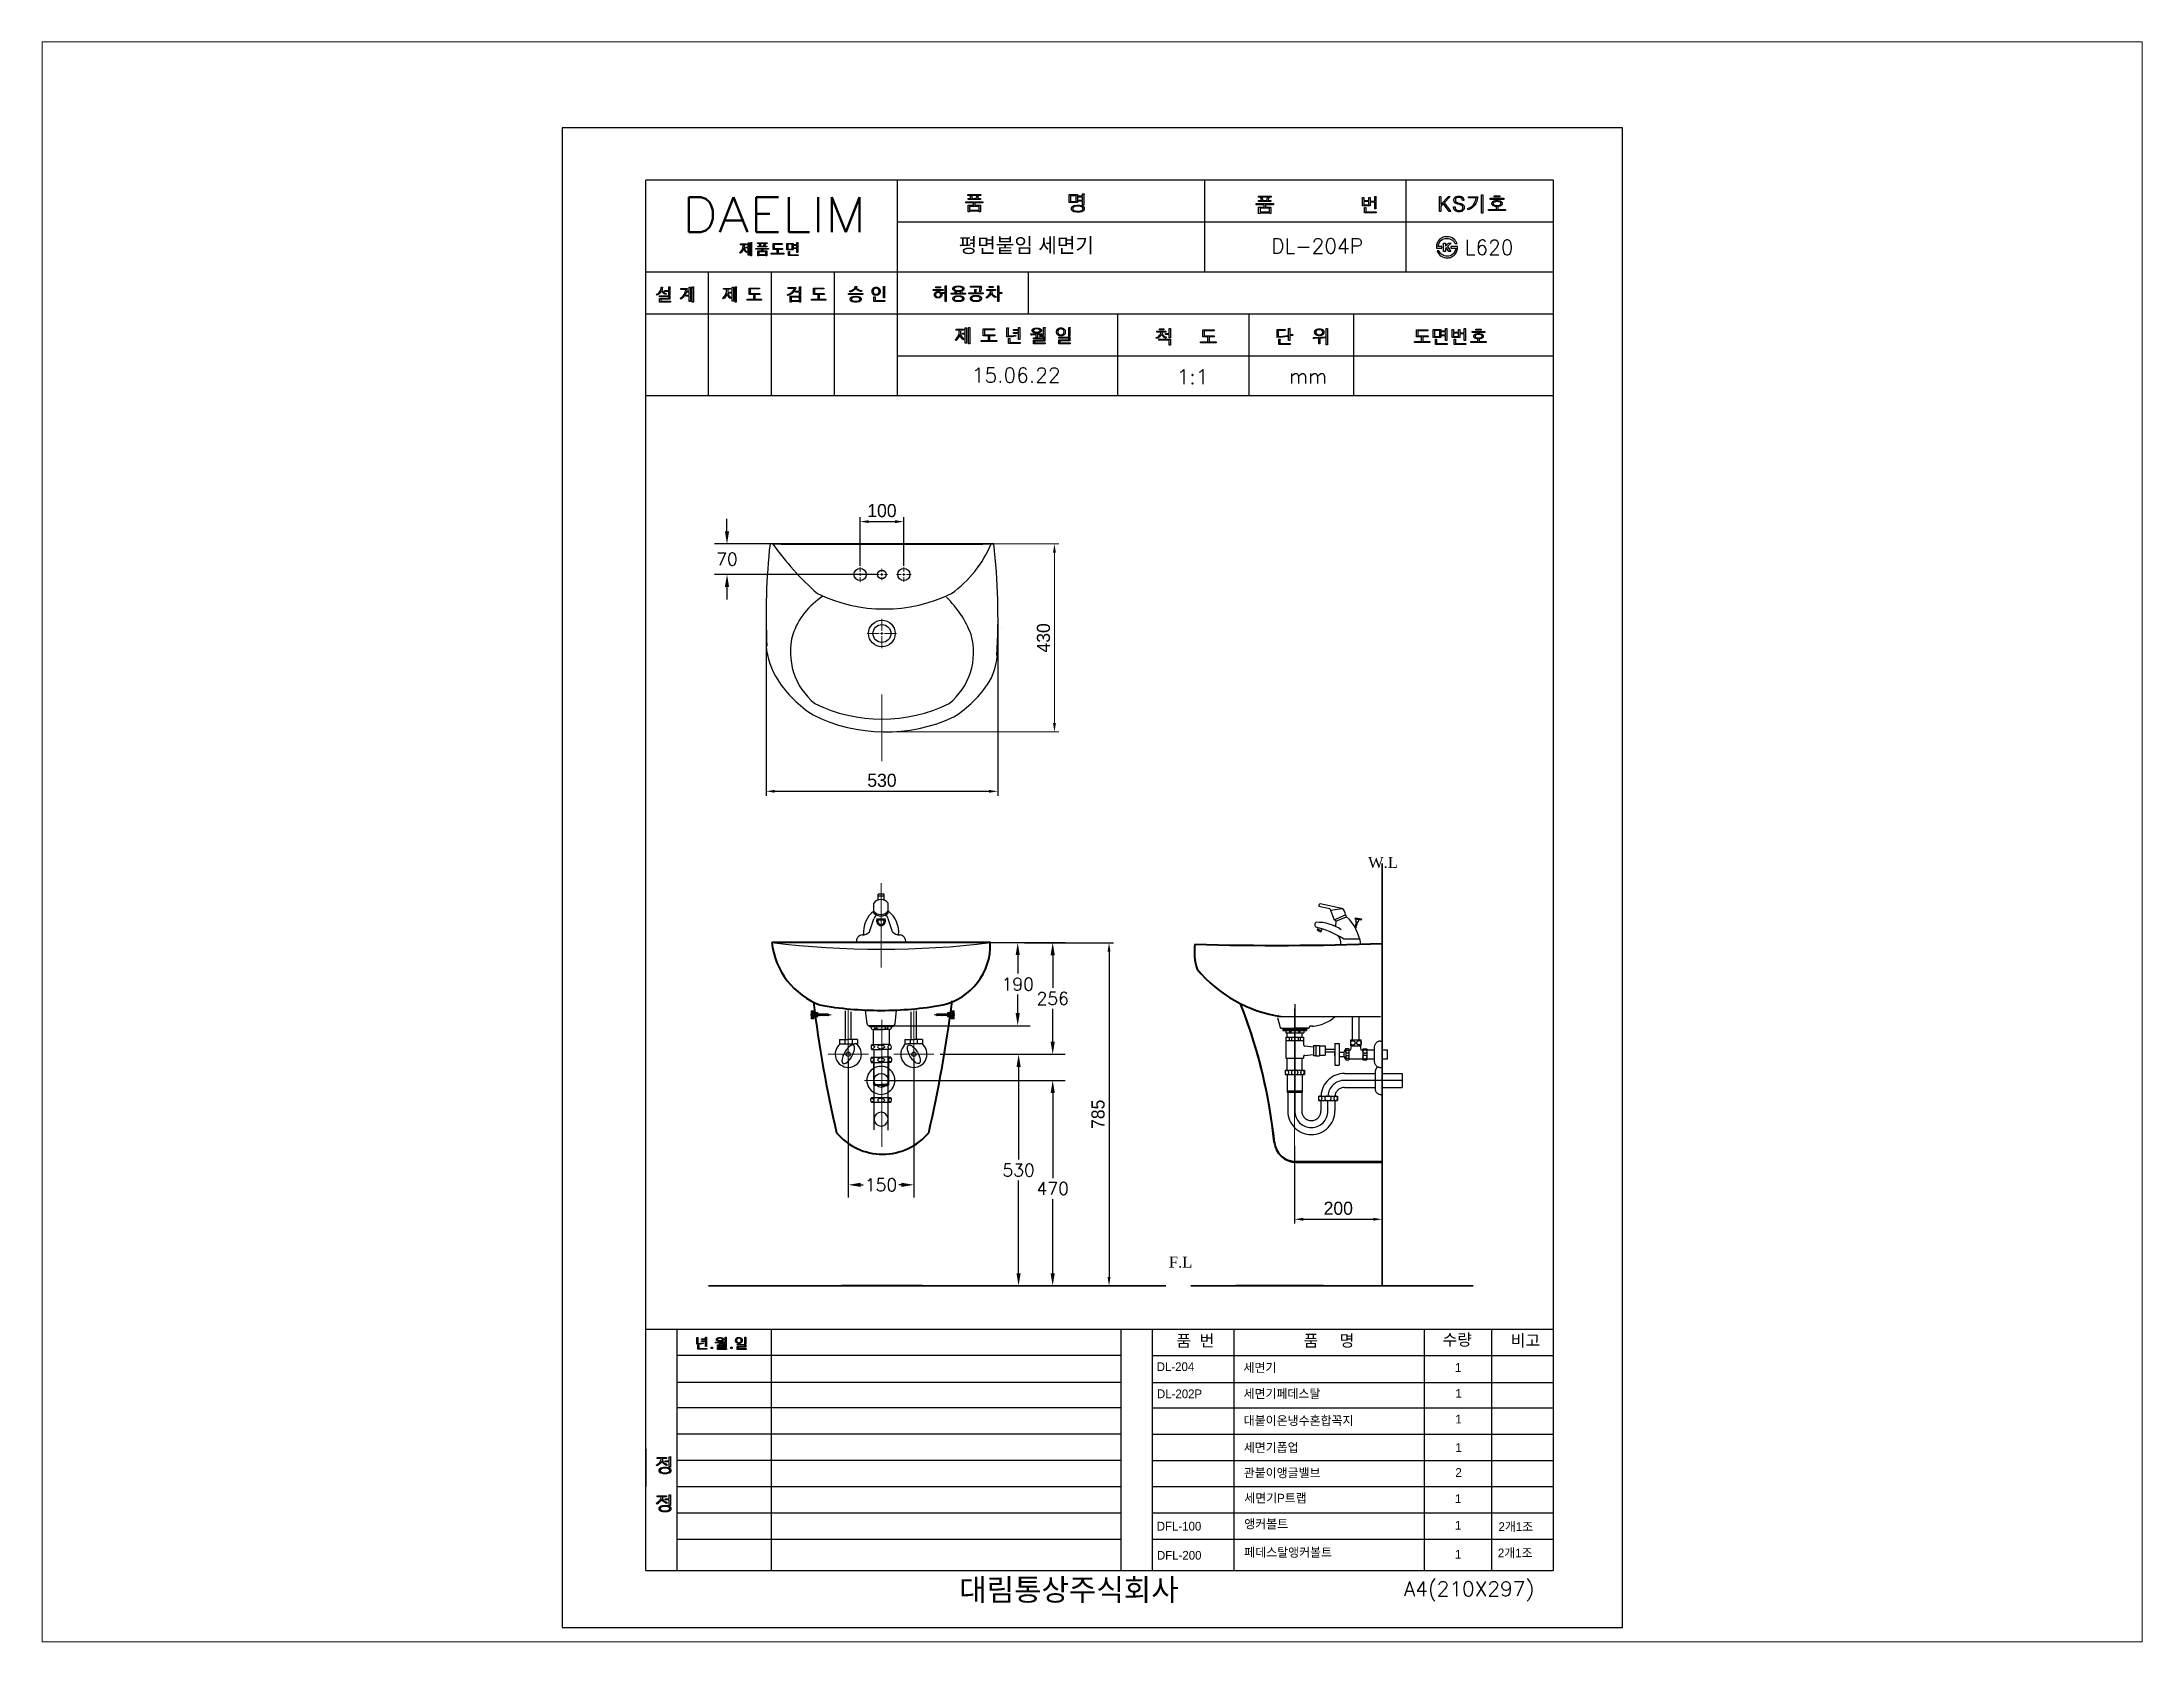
# Paper-space layout '배치1' of a CAD drawing. Extents: x 1.05 to 9.45, y 0.8 to 7.2.
# The model-space entities are those that its viewports show. They can reach past a viewport. Long polylines and large blocks are cut down to what shows.
import ezdxf
from ezdxf.enums import TextEntityAlignment as Align
from ezdxf.lldxf.tags import DXFTag

# ---------------------------------------------------------------- set-up
doc = ezdxf.new("R2010")
doc.units = 0
doc.header["$MEASUREMENT"] = 0
for name, pattern in [('AM_ISO08W050', [18, 12, -1.5, 3, -1.5]), ('CENTER', [50.8, 31.75, -6.35, 6.35, -6.35]), ('DASHDOT', [1, 0.5, -0.25, 0, -0.25]), ('DASHED', [0.75, 0.5, -0.25])]:
    doc.linetypes.add(name, pattern=pattern)
doc.layers.get('0').update_dxf_attribs({"linetype": 'CONTINUOUS'})
doc.layers.get('Defpoints').update_dxf_attribs({"linetype": 'CONTINUOUS'})
for name, color, linetype in [('001', 7, 'CONTINUOUS'), ('CENTER', 1, 'CONTINUOUS'), ('Dim', 4, 'CONTINUOUS'), ('LINE', 7, 'CONTINUOUS'), ('POINT', 3, 'CONTINUOUS'), ('YA', 7, 'CONTINUOUS')]:
    doc.layers.add(name, color=color, linetype=linetype)
for name, color, linetype, lineweight in [('AM_3', 6, 'AM_ISO02W050', 20), ('AM_4', 40, 'CONTINUOUS', 13), ('AM_5', 3, 'CONTINUOUS', 15), ('AM_7', 4, 'AM_ISO08W050', 0), ('CEN', 1, 'CENTER', 5), ('OUTLINE', 11, 'CONTINUOUS', 40), ('Y', 202, 'CONTINUOUS', 35)]:
    doc.layers.add(name, color=color, linetype=linetype, lineweight=lineweight)
doc.styles.add('h', font='', dxfattribs={"height": 30})
doc.styles.get("Standard").update_dxf_attribs({"font": 'txt.shx', "bigfont": 'ghs.shx'})
doc.styles.add('STYLE2', font='dutch.ttf', dxfattribs={"height": 25})
doc.styles.add('스타일1', font='txt.shx', dxfattribs={"bigfont": 'ghs.shx'})
doc.styles.get('h').set_extended_font_data('Haansoft Batang')
tags = doc.linetypes.add('AM_ISO02W050', pattern=[7.5, 6, -1.5]).pattern_tags.tags
tags[6:7] = [DXFTag(74, 4), DXFTag(75, 0), DXFTag(340, '0'), DXFTag(46, 1.0), DXFTag(50, 0.0), DXFTag(44, 0.0), DXFTag(45, 0.0)]
tags[4:5] = [DXFTag(74, 4), DXFTag(75, 0), DXFTag(340, '0'), DXFTag(46, 1.0), DXFTag(50, 0.0), DXFTag(44, 0.0), DXFTag(45, 0.0)]
tags = doc.linetypes.add('AM_ISO08W050x2', pattern=[9, 6, -0.75, 1.5, -0.75]).pattern_tags.tags
tags[10:11] = [DXFTag(74, 4), DXFTag(75, 0), DXFTag(340, '0'), DXFTag(46, 1.0), DXFTag(50, 0.0), DXFTag(44, 0.0), DXFTag(45, 0.0)]
tags[8:9] = [DXFTag(74, 4), DXFTag(75, 0), DXFTag(340, '0'), DXFTag(46, 1.0), DXFTag(50, 0.0), DXFTag(44, 0.0), DXFTag(45, 0.0)]
tags[6:7] = [DXFTag(74, 4), DXFTag(75, 0), DXFTag(340, '0'), DXFTag(46, 1.0), DXFTag(50, 0.0), DXFTag(44, 0.0), DXFTag(45, 0.0)]
tags[4:5] = [DXFTag(74, 4), DXFTag(75, 0), DXFTag(340, '0'), DXFTag(46, 1.0), DXFTag(50, 0.0), DXFTag(44, 0.0), DXFTag(45, 0.0)]
doc.dimstyles.new('AM_ISO$0', dxfattribs={"dimtxt": 3, "dimasz": 20, "dimexe": 10, "dimexo": 0.5, "dimgap": 10, "dimtad": 1, "dimdec": 0, "dimdsep": 46, "dimtxsty": 'h', "dimcen": -5, "dimclrd": 256, "dimclre": 256, "dimclrt": 256, "dimadec": 0, "dimazin": 2, "dimtp": 0.1, "dimtm": 0.1, "dimtfac": 0.71, "dimtdec": 0, "dimtmove": 0, "dimatfit": 3, "dimfxl": 1, "dimlwd": -1, "dimlwe": -1, "dimarcsym": 1})
doc.dimstyles.new('SERIM', dxfattribs={"dimscale": 10, "dimtxt": 3, "dimasz": 2, "dimexe": 1, "dimexo": 1.5, "dimgap": 1, "dimtad": 1, "dimtoh": 1, "dimdec": 0, "dimdsep": 46, "dimtxsty": 'h', "dimcen": -0.3, "dimclrt": 2, "dimadec": 0, "dimazin": 0, "dimtfac": 1, "dimtdec": 0, "dimtmove": 1, "dimatfit": 3, "dimfxl": 1, "dimtolj": 1, "dimtzin": 0, "dimarcsym": 0})
doc.dimstyles.get("Standard").update_dxf_attribs({"dimtxt": 0.18, "dimasz": 0.18, "dimexe": 0.18, "dimexo": 0.0625, "dimgap": 0.09, "dimtad": 0, "dimtih": 1, "dimtoh": 1, "dimdec": 4, "dimzin": 0, "dimdsep": 46, "dimtxsty": 'Standard', "dimcen": 0.09, "dimadec": 0, "dimazin": 0, "dimtfac": 1, "dimtdec": 4, "dimtofl": 0, "dimtmove": 0, "dimatfit": 0, "dimfxl": 1, "dimtolj": 1, "dimtzin": 0, "dimarcsym": 0})

psp = doc.layouts.new('배치1')

msp = doc.modelspace()

# ---------------------------------------------------------------- texts
at = {"layer": 'Dim', "color": 0, "width": 0.990063}
msp.add_text('DAELIM', height=80, dxfattribs=at).set_placement((61055.7, 61289.8), (61478.1, 61289.8), align=Align.FIT)
at = {"layer": 'Dim', "color": 0, "attachment_point": 1}
for s, insert, char_height, width, style in [('{\\fGulim|b0|i0|c129|p50;평면붙임 세면기}', (61689, 61277), 33.819, 384, '스타일1'), ('W.L', (62625.3, 59861), 25, 84.082, 'STYLE2'), ('F.L', (62169.8, 58946.7), 25, 67.266, 'STYLE2'), ('{\\fGulim|b0|i0|c129|p50;DL-204}', (62142, 58705), 20, 17, '스타일1'), ('{\\fGulim|b0|i0|c129|p50;세면기}', (62340.3, 58702.7), 20, 147, '스타일1'), ('{\\fGulim|b0|i0|c129|p50;DL-202P}', (62142.5, 58643), 20, 147, '스타일1'), ('{\\fGulim|b0|i0|c129|p50;세면기페데스탈}', (62340.6, 58643), 20, 212, '스타일1'), ('{\\fGulim|b0|i0|c129|p50;대붙이온냉수혼합꼭지}', (62341, 58581.7), 20, 290, '스타일1'), ('{\\fGulim|b0|i0|c129|p50;세면기폽업}', (62341, 58520), 20, 315, '스타일1'), ('{\\fGulim|b0|i0|c129|p50;관붙이앵글밸브}', (62341, 58462), 20, 212, '스타일1'), ('{\\fGulim|b0|i0|c129|p50;세면기P트랩}', (62342.1, 58404.3), 20, 212, '스타일1'), ('{\\fGulim|b0|i0|c129|p50;DFL-100}', (62142.1, 58340.2), 20, 147, '스타일1'), ('{\\fGulim|b0|i0|c129|p50;앵커볼트}', (62342.1, 58345.3), 20, 212, '스타일1'), ('{\\fGulim|b0|i0|c129|p50;2개1조}', (62923.6, 58339.2), 20, 212, '스타일1'), ('{\\fGulim|b0|i0|c129|p50;DFL-200}', (62142.4, 58273.6), 20, 147, '스타일1'), ('{\\fGulim|b0|i0|c129|p50;페데스탈앵커볼트}', (62342.1, 58280.3), 20, 264.892, '스타일1'), ('{\\fGulim|b0|i0|c129|p50;2개1조}', (62922.3, 58279), 20, 212, '스타일1'), ('\\pxr5.8;{\\fGulim|b0|i0|c129|p50;       대림통상주식회사}', (61563, 58210), 50, 1090, '스타일1')]:
    msp.add_mtext(s, dxfattribs=dict(at, insert=insert, char_height=char_height, width=width, style=style))
at = {"layer": 'Dim', "color": 0, "attachment_point": 1, "style": '스타일1'}
for s, insert, char_height in [('{\\fGulim|b0|i0|c129|p50;품  번}', (62187, 58767.8), 26.746), ('{\\fGulim|b0|i0|c129|p50;품     명}', (62478, 58768), 26.746), ('{\\fGulim|b0|i0|c129|p50;수량}', (62795.8, 58770.2), 26.746), ('{\\fGulim|b0|i0|c129|p50;비고}', (62951.8, 58768.3), 26.746), ('\\pxr6.35;{\\fGulim|b0|i0|c129|p50;1}', (62824.1, 58703.1), 20), ('\\pxr6.35;{\\fGulim|b0|i0|c129|p50;1}', (62825.1, 58644.1), 20), ('\\pxr6.35;{\\fGulim|b0|i0|c129|p50;1}', (62825, 58585.1), 20), ('\\pxr6.35;{\\fGulim|b0|i0|c129|p50;1}', (62825.1, 58520.1), 20), ('\\pxr6.35;{\\fGulim|b0|i0|c129|p50;2}', (62825.1, 58463.1), 20), ('\\pxr6.35;{\\fGulim|b0|i0|c129|p50;1}', (62824.1, 58403.1), 20), ('\\pxr6.35;{\\fGulim|b0|i0|c129|p50;1}', (62824.1, 58342.1), 20), ('\\pxr6.35;{\\fGulim|b0|i0|c129|p50;1}', (62824.1, 58276.1), 20)]:
    msp.add_mtext(s, dxfattribs=dict(at, insert=insert, char_height=char_height))
at = {"layer": 'YA', "color": 7}
for s, height, p in [('DL-204P', 33.82, (62403.7, 61241.6)), ('L620', 33.82, (62846.4, 61238.4)), ('15.06.22', 33.82, (61719, 60946)), ('1:1', 33.82, (62187.8, 60942.5)), ('mm', 33.82, (62444.7, 60943.9)), ('A4(210X297)', 33.819, (62707, 58170))]:
    msp.add_text(s, height=height, dxfattribs=at).set_placement(p)

# ---------------------------------------------------------------- blocks, each defined once
blk = doc.blocks.new('*D19')
at = {"layer": 'Defpoints', "color": 0, "transparency": 16777216}
for p in [(61563.4, 60628), (61463.4, 60512.1), (61563.4, 60512.1)]:
    blk.add_point(p, dxfattribs=at)
at = {"layer": 'Dim', "color": 0, "lineweight": -2, "transparency": 16777216}
for p, q in [((61463.4, 60527.1), (61463.4, 60638)), ((61483.4, 60628), (61543.4, 60628)), ((61563.4, 60527.1), (61563.4, 60638))]:
    blk.add_line(p, q, dxfattribs=at)
at = {"layer": 'Dim', "color": 0, "transparency": 16777216}
for points in [[(61483.4, 60631.3), (61483.4, 60624.6), (61463.4, 60628)], [(61543.4, 60631.3), (61543.4, 60624.6), (61563.4, 60628)]]:
    blk.add_solid(points, dxfattribs=at)
at = {"layer": 'Dim', "color": 0, "transparency": 16777216, "insert": (61513.4, 60653), "char_height": 30, "attachment_point": 5, "style": 'h'}
blk.add_mtext('\\A1;100', dxfattribs=at)
blk = doc.blocks.new('*D16')
at = {"layer": 'Defpoints', "color": 0, "transparency": 16777216}
for p in [(61824.3, 59664.7), (61936.1, 58879.9), (62032.8, 58879.9)]:
    blk.add_point(p, dxfattribs=at)
at = {"layer": 'Dim', "color": 0, "lineweight": -2, "transparency": 16777216}
for p, q in [((61839.3, 59664.7), (62042.8, 59664.7)), ((62032.8, 59644.7), (62032.8, 58899.9))]:
    blk.add_line(p, q, dxfattribs=at)
at = {"layer": 'Dim', "color": 0, "transparency": 16777216}
for points in [[(62029.5, 59644.7), (62036.1, 59644.7), (62032.8, 59664.7)], [(62029.5, 58899.9), (62036.1, 58899.9), (62032.8, 58879.9)]]:
    blk.add_solid(points, dxfattribs=at)
at = {"layer": 'Dim', "color": 0, "transparency": 16777216, "insert": (62007.8, 59272.3), "char_height": 30, "attachment_point": 5, "rotation": 90, "style": 'h'}
blk.add_mtext('\\A1;785', dxfattribs=at)
blk = doc.blocks.new('*D17')
at = {"layer": 'AM_5', "color": 0, "linetype": 'ByBlock', "transparency": 16777216}
for p, q in [((61528.4, 60577.1), (61918, 60577.1)), ((61908, 60557.1), (61908, 60167.1)), ((61513.9, 60147.1), (61918, 60147.1))]:
    blk.add_line(p, q, dxfattribs=at)
at = {"layer": 'AM_5', "color": 0, "transparency": 16777216}
for points in [[(61904.7, 60557.1), (61911.3, 60557.1), (61908, 60577.1)], [(61904.7, 60167.1), (61911.3, 60167.1), (61908, 60147.1)]]:
    blk.add_solid(points, dxfattribs=at)
at = {"layer": 'Defpoints', "color": 0, "transparency": 16777216}
for p in [(61527.9, 60577.1), (61513.4, 60147.1), (61908, 60147.1)]:
    blk.add_point(p, dxfattribs=at)
at = {"layer": 'AM_5', "color": 0, "transparency": 16777216, "insert": (61883, 60362.1), "char_height": 30, "attachment_point": 5, "rotation": 90, "style": 'h'}
blk.add_mtext('430', dxfattribs=at)
blk = doc.blocks.new('*D18')
at = {"layer": 'Defpoints', "color": 0, "transparency": 16777216}
for p in [(61248.4, 60407.5), (61778.4, 60407.5), (61778.4, 60011.1)]:
    blk.add_point(p, dxfattribs=at)
at = {"layer": 'LINE', "linetype": 'ByBlock', "transparency": 16777216}
for p, q in [((61248.4, 60407), (61248.4, 60001.1)), ((61778.4, 60407), (61778.4, 60001.1)), ((61268.4, 60011.1), (61758.4, 60011.1))]:
    blk.add_line(p, q, dxfattribs=at)
at = {"layer": 'LINE', "transparency": 16777216}
for points in [[(61268.4, 60014.4), (61268.4, 60007.8), (61248.4, 60011.1)], [(61758.4, 60014.4), (61758.4, 60007.8), (61778.4, 60011.1)]]:
    blk.add_solid(points, dxfattribs=at)
at = {"layer": 'LINE', "transparency": 16777216, "insert": (61513.4, 60036.1), "char_height": 30, "attachment_point": 5, "style": 'h'}
blk.add_mtext('530', dxfattribs=at)
blk = doc.blocks.new('*D20')
at = {"layer": 'Defpoints', "color": 0, "transparency": 16777216}
for p in [(62457.1, 59200.9), (62657.4, 59052.8), (62657.4, 59032.2)]:
    blk.add_point(p, dxfattribs=at)
at = {"layer": 'LINE', "linetype": 'ByBlock', "transparency": 16777216}
for p, q in [((62457.1, 59200.4), (62457.1, 59022.2)), ((62657.4, 59052.3), (62657.4, 59022.2)), ((62477.1, 59032.2), (62637.4, 59032.2))]:
    blk.add_line(p, q, dxfattribs=at)
at = {"layer": 'LINE', "transparency": 16777216}
for points in [[(62477.1, 59035.6), (62477.1, 59028.9), (62457.1, 59032.2)], [(62637.4, 59035.6), (62637.4, 59028.9), (62657.4, 59032.2)]]:
    blk.add_solid(points, dxfattribs=at)
at = {"layer": 'LINE', "transparency": 16777216, "insert": (62557.2, 59057.2), "char_height": 30, "attachment_point": 5, "style": 'h'}
blk.add_mtext('200', dxfattribs=at)
blk = doc.blocks.new('*D23')
at = {"layer": 'Defpoints', "color": 0, "transparency": 16777216}
for p in [(61513.4, 59350), (61513.4, 58879.9), (61904, 58879.9)]:
    blk.add_point(p, dxfattribs=at)
at = {"layer": 'Dim', "color": 0, "lineweight": -2, "transparency": 16777216}
for p, q in [((61523.4, 59350), (61932.8, 59350)), ((61904, 59321.2), (61904, 59126.5)), ((61904, 58908.7), (61904, 59078.5)), ((61523.4, 58879.9), (61932.8, 58879.9))]:
    blk.add_line(p, q, dxfattribs=at)
at = {"layer": 'Dim', "color": 0, "transparency": 16777216}
for points in [[(61899.2, 59321.2), (61908.8, 59321.2), (61904, 59350)], [(61899.2, 58908.7), (61908.8, 58908.7), (61904, 58879.9)]]:
    blk.add_solid(points, dxfattribs=at)
at = {"layer": 'Dim', "color": 0, "transparency": 16777216, "insert": (61904, 59102.5), "char_height": 28.8, "attachment_point": 5}
blk.add_mtext('\\A1;470', dxfattribs=at)
blk = doc.blocks.new('*D24')
at = {"layer": 'Defpoints', "color": 0, "transparency": 16777216}
for p in [(61511.4, 59665.2), (61513.4, 59475), (61824, 59475)]:
    blk.add_point(p, dxfattribs=at)
at = {"layer": 'Dim', "color": 0, "lineweight": -2, "transparency": 16777216}
for p, q in [((61521.4, 59665.2), (61852.8, 59665.2)), ((61824, 59636.4), (61824, 59594.1)), ((61824, 59503.8), (61824, 59546.1)), ((61523.4, 59475), (61852.8, 59475))]:
    blk.add_line(p, q, dxfattribs=at)
at = {"layer": 'Dim', "color": 0, "transparency": 16777216}
for points in [[(61819.2, 59636.4), (61828.8, 59636.4), (61824, 59665.2)], [(61819.2, 59503.8), (61828.8, 59503.8), (61824, 59475)]]:
    blk.add_solid(points, dxfattribs=at)
at = {"layer": 'Dim', "color": 0, "transparency": 16777216, "insert": (61824, 59570.1), "char_height": 28.8, "attachment_point": 5}
blk.add_mtext('\\A1;190', dxfattribs=at)
blk = doc.blocks.new('*D25')
at = {"layer": 'Defpoints', "color": 0, "transparency": 16777216}
for p in [(61636.4, 59409.6), (61636.4, 58879.9), (61826, 58879.9)]:
    blk.add_point(p, dxfattribs=at)
at = {"layer": 'Dim', "color": 0, "lineweight": -2, "transparency": 16777216}
for p, q in [((61646.4, 59409.6), (61854.8, 59409.6)), ((61826, 59380.8), (61826, 59168.7)), ((61826, 58908.7), (61826, 59120.7)), ((61646.4, 58879.9), (61854.8, 58879.9))]:
    blk.add_line(p, q, dxfattribs=at)
at = {"layer": 'Dim', "color": 0, "transparency": 16777216}
for points in [[(61821.2, 59380.8), (61830.8, 59380.8), (61826, 59409.6)], [(61821.2, 58908.7), (61830.8, 58908.7), (61826, 58879.9)]]:
    blk.add_solid(points, dxfattribs=at)
at = {"layer": 'Dim', "color": 0, "transparency": 16777216, "insert": (61826, 59144.7), "char_height": 28.8, "attachment_point": 5}
blk.add_mtext('\\A1;530', dxfattribs=at)
blk = doc.blocks.new('*D26')
at = {"layer": 'Defpoints', "color": 0, "transparency": 16777216}
for p in [(61636.5, 59665.1), (61904, 59665.1), (61636.4, 59409.6)]:
    blk.add_point(p, dxfattribs=at)
at = {"layer": 'Dim', "color": 0, "lineweight": -2, "transparency": 16777216}
for p, q in [((61646.5, 59665.1), (61932.8, 59665.1)), ((61904, 59636.3), (61904, 59561.3)), ((61904, 59438.4), (61904, 59513.3)), ((61646.4, 59409.6), (61932.8, 59409.6))]:
    blk.add_line(p, q, dxfattribs=at)
at = {"layer": 'Dim', "color": 0, "transparency": 16777216}
for points in [[(61899.2, 59636.3), (61908.8, 59636.3), (61904, 59665.1)], [(61899.2, 59438.4), (61908.8, 59438.4), (61904, 59409.6)]]:
    blk.add_solid(points, dxfattribs=at)
at = {"layer": 'Dim', "color": 0, "transparency": 16777216, "insert": (61904, 59537.3), "char_height": 28.8, "attachment_point": 5}
blk.add_mtext('\\A1;256', dxfattribs=at)
blk = doc.blocks.new('*D27')
at = {"layer": 'Defpoints', "color": 0, "transparency": 16777216}
for p in [(61159, 60577.1), (61513.4, 60577.1), (61513.4, 60507.1)]:
    blk.add_point(p, dxfattribs=at)
at = {"layer": 'Dim', "color": 0, "lineweight": -2, "transparency": 16777216}
for p, q in [((61159, 60605.9), (61159, 60634.7)), ((61503.4, 60577.1), (61130.2, 60577.1)), ((61503.4, 60507.1), (61130.2, 60507.1)), ((61159, 60478.3), (61159, 60449.5))]:
    blk.add_line(p, q, dxfattribs=at)
at = {"layer": 'Dim', "color": 0, "transparency": 16777216}
for points in [[(61154.2, 60605.9), (61163.8, 60605.9), (61159, 60577.1)], [(61154.2, 60478.3), (61163.8, 60478.3), (61159, 60507.1)]]:
    blk.add_solid(points, dxfattribs=at)
at = {"layer": 'Dim', "color": 0, "transparency": 16777216, "insert": (61159, 60542.1), "char_height": 28.8, "attachment_point": 5}
blk.add_mtext('\\A1;70', dxfattribs=at)
blk = doc.blocks.new('*D28')
at = {"layer": 'Defpoints', "color": 0, "transparency": 16777216}
for p in [(61436.2, 59409.6), (61586.4, 59409.6), (61586.4, 59111)]:
    blk.add_point(p, dxfattribs=at)
at = {"layer": 'Dim', "color": 0, "lineweight": -2, "transparency": 16777216}
for p, q in [((61436.2, 59399.6), (61436.2, 59082.2)), ((61586.4, 59399.6), (61586.4, 59082.2)), ((61465, 59111), (61470.5, 59111)), ((61557.6, 59111), (61552.1, 59111))]:
    blk.add_line(p, q, dxfattribs=at)
at = {"layer": 'Dim', "color": 0, "transparency": 16777216}
for points in [[(61465, 59115.8), (61465, 59106.2), (61436.2, 59111)], [(61557.6, 59115.8), (61557.6, 59106.2), (61586.4, 59111)]]:
    blk.add_solid(points, dxfattribs=at)
at = {"layer": 'Dim', "color": 0, "transparency": 16777216, "insert": (61511.3, 59111), "char_height": 28.8, "attachment_point": 5}
blk.add_mtext('\\A1;150', dxfattribs=at)

# ---------------------------------------------------------------- dimensions: what is measured, and where the dimension line sits
at = {"layer": 'AM_5', "color": 0}
dim = msp.add_linear_dim(base=(61908, 60147.1), p1=(61527.9, 60577.1), p2=(61513.4, 60147.1), angle=90, dimstyle='AM_ISO$0', override={"dimclrd": 0, "dimclre": 0, "dimclrt": 0}, dxfattribs=at)
dim.commit()
dim.dimension.update_dxf_attribs({"geometry": '*D17', "text_midpoint": (61883, 60362.1)})
at = {"layer": 'Dim', "color": 0}
dim = msp.add_linear_dim(base=(61563.4, 60628), p1=(61463.4, 60512.1), p2=(61563.4, 60512.1), dimstyle='SERIM', override={"dimclrt": 0}, dxfattribs=at)
dim.commit()
dim.dimension.update_dxf_attribs({"geometry": '*D19', "text_midpoint": (61513.4, 60653)})
for base, p1, p2, dimstyle, override, picture, middle in [((61159, 60577.1), (61513.4, 60507.1), (61513.4, 60577.1), 'Standard', {"dimscale": 160, "dimgap": 0.06, "dimdec": 0, "dimatfit": 3}, '*D27', (61159, 60542.1)), ((61824, 59475), (61511.4, 59665.2), (61513.4, 59475), 'Standard', {"dimscale": 160, "dimgap": 0.06, "dimdec": 0, "dimatfit": 3}, '*D24', (61824, 59570.1)), ((61904, 59665.0971), (61636.3768, 59409.5938), (61636.5079, 59665.0971), 'Standard', {"dimscale": 160, "dimgap": 0.06, "dimdec": 0, "dimatfit": 3}, '*D26', (61904, 59537.3455)), ((62032.8, 58879.9), (61824.3, 59664.7), (61936.1, 58879.9), 'SERIM', {"dimse2": 1, "dimclrt": 0}, '*D16', (62007.8, 59272.3)), ((61826, 58879.9), (61636.4, 59409.6), (61636.4, 58879.9), 'Standard', {"dimscale": 160, "dimgap": 0.06, "dimdec": 0, "dimatfit": 3}, '*D25', (61826, 59144.7))]:
    dim = msp.add_linear_dim(base=base, p1=p1, p2=p2, angle=90, dimstyle=dimstyle, override=override, dxfattribs=at)
    dim.commit()
    dim.dimension.update_dxf_attribs({"geometry": picture, "text_midpoint": middle})
dim = msp.add_linear_dim(base=(61586.4, 59111), p1=(61436.2, 59409.6), p2=(61586.4, 59409.6), dimstyle='Standard', override={"dimscale": 160, "dimgap": 0.06, "dimdec": 0, "dimatfit": 3}, dxfattribs=at)
dim.commit()
dim.dimension.update_dxf_attribs({"geometry": '*D28', "text_midpoint": (61511.3, 59111), "dimtype": 160})
dim = msp.add_linear_dim(base=(61904, 58879.9), p1=(61513.4, 59350), p2=(61513.4, 58879.9), angle=90, dimstyle='Standard', override={"dimscale": 160, "dimgap": 0.06, "dimdec": 0, "dimatfit": 3}, dxfattribs=at)
dim.commit()
dim.dimension.update_dxf_attribs({"geometry": '*D23', "text_midpoint": (61904, 59102.5), "dimtype": 160})
at = {"layer": 'LINE'}
for base, p1, p2, picture, middle in [((61778.4, 60011.1), (61248.4, 60407.5), (61778.4, 60407.5), '*D18', (61513.4, 60036.1)), ((62657.4, 59032.2), (62457.1, 59200.9), (62657.4, 59052.8), '*D20', (62557.2, 59057.2))]:
    dim = msp.add_linear_dim(base=base, p1=p1, p2=p2, dimstyle='AM_ISO$0', dxfattribs=at)
    dim.commit()
    dim.dimension.update_dxf_attribs({"geometry": picture, "text_midpoint": middle})

# ---------------------------------------------------------------- hatches: boundary and pattern name
at = {"layer": 'YA'}
h = msp.add_hatch(color=256, dxfattribs=at)
h.paths.add_polyline_path([(61972.4, 61372.8), (61972.4, 61377.7), (61974.9, 61377.7), (61975.3, 61377.6), (61975.5, 61377.6), (61975.7, 61377.6), (61975.7, 61377.5), (61975.8, 61377.5), (61975.8, 61377.5), (61975.8, 61377.5), (61975.9, 61377.5), (61975.9, 61377.5), (61975.9, 61377.5), (61975.9, 61377.4), (61975.9, 61377.4), (61975.9, 61377.4), (61975.9, 61377.4), (61975.9, 61377.4), (61975.9, 61377.3), (61975.9, 61377.3), (61975.8, 61377.1), (61975.7, 61377), (61975.6, 61376.6), (61975.5, 61376.3), (61975.5, 61351.9), (61972.4, 61351.9), (61972.4, 61360.9), (61962.5, 61360.9), (61962.5, 61363.5), (61972.4, 61363.5), (61972.4, 61370.2), (61962.5, 61370.2), (61962.5, 61372.8)])
h.paths.add_polyline_path([(61952.7, 61348), (61952, 61347.6), (61951.4, 61347.2), (61950.9, 61346.7), (61950.5, 61346.2), (61950.2, 61345.6), (61950, 61345.1), (61949.9, 61344.4), (61949.8, 61343.7), (61949.9, 61343.1), (61950, 61342.5), (61950.2, 61341.9), (61950.5, 61341.3), (61950.9, 61340.8), (61951.4, 61340.4), (61952, 61340), (61952.7, 61339.6), (61954.3, 61339), (61956.3, 61338.5), (61961.5, 61338.2), (61966.7, 61338.5), (61968.7, 61339), (61970.4, 61339.6), (61971, 61340), (61971.6, 61340.4), (61972.1, 61340.8), (61972.5, 61341.3), (61972.8, 61341.9), (61973.1, 61342.5), (61973.2, 61343.1), (61973.3, 61343.7), (61973.2, 61344.4), (61973.1, 61345.1), (61972.8, 61345.6), (61972.5, 61346.2), (61972.1, 61346.7), (61971.6, 61347.2), (61971, 61347.6), (61970.4, 61348), (61968.7, 61348.6), (61966.7, 61349.1), (61961.5, 61349.4), (61956.4, 61349.1), (61954.3, 61348.6)], flags=16)
h.paths.add_polyline_path([(61972.7, 61349.6), (61973.5, 61349.1), (61974.3, 61348.5), (61974.9, 61347.8), (61975.4, 61347.1), (61975.8, 61346.3), (61976.1, 61345.5), (61976.3, 61344.6), (61976.3, 61343.7), (61976.3, 61342.8), (61976.1, 61342), (61975.8, 61341.2), (61975.4, 61340.5), (61974.9, 61339.8), (61974.3, 61339.1), (61973.5, 61338.5), (61972.7, 61338), (61971.7, 61337.4), (61970.5, 61336.9), (61967.9, 61336.2), (61965, 61335.8), (61961.5, 61335.7), (61958.1, 61335.8), (61955.1, 61336.2), (61952.5, 61336.9), (61951.4, 61337.4), (61950.4, 61338), (61949.5, 61338.5), (61948.8, 61339.1), (61948.2, 61339.8), (61947.6, 61340.5), (61947.3, 61341.2), (61947, 61342), (61946.8, 61342.8), (61946.7, 61343.7), (61946.8, 61344.6), (61947, 61345.5), (61947.3, 61346.3), (61947.6, 61347.1), (61948.2, 61347.8), (61948.8, 61348.5), (61949.5, 61349.1), (61950.4, 61349.6), (61951.4, 61350.2), (61952.5, 61350.7), (61955.1, 61351.4), (61958.1, 61351.8), (61961.5, 61351.9), (61965, 61351.8), (61967.9, 61351.4), (61970.5, 61350.7), (61971.7, 61350.2)])
h.paths.add_polyline_path([(61944.8, 61373.3), (61944.8, 61360.2), (61957.9, 61360.2), (61957.9, 61373.3)], flags=16)
h.paths.add_polyline_path([(61961, 61375.9), (61961, 61357.6), (61941.7, 61357.6), (61941.7, 61375.9)])
h.paths.add_polyline_path([(61713.5, 61348.9), (61713.5, 61340.6), (61735.6, 61340.6), (61735.6, 61348.9)], flags=16)
h.paths.add_polyline_path([(61719, 61373), (61719.1, 61372.9), (61719.1, 61372.9), (61719.1, 61372.9), (61719.1, 61372.9), (61719.1, 61372.8), (61719.1, 61372.8), (61719.1, 61372.8), (61719.1, 61372.8), (61719.1, 61372.7), (61719, 61372.6), (61718.9, 61372.4), (61718.8, 61372.1), (61718.8, 61371.9), (61718.7, 61371.8), (61718.7, 61371.7), (61718.8, 61371.6), (61719.9, 61366.9), (61729.1, 61366.9), (61730.6, 61373.4), (61733, 61373), (61733.7, 61372.8), (61733.9, 61372.7), (61734, 61372.7), (61734, 61372.7), (61734.1, 61372.7), (61734.1, 61372.7), (61734.1, 61372.6), (61734.1, 61372.6), (61734.1, 61372.6), (61734.1, 61372.6), (61734.1, 61372.5), (61734, 61372.5), (61734, 61372.4), (61734, 61372.4), (61733.8, 61372.2), (61733.5, 61371.8), (61733.4, 61371.7), (61733.3, 61371.6), (61733.3, 61371.4), (61733.3, 61371.3), (61732, 61366.9), (61738.7, 61366.9), (61738.7, 61364.5), (61710.4, 61364.5), (61710.4, 61366.9), (61716.9, 61366.9), (61715.5, 61373.1), (61717.7, 61373.1), (61718.6, 61373.1), (61718.9, 61373), (61719, 61373), (61719, 61373)])
h.paths.add_polyline_path([(61739.3, 61376.6), (61739.3, 61374.3), (61709.7, 61374.3), (61709.7, 61376.6)])
h.paths.add_polyline_path([(61744, 61357), (61726.1, 61357), (61726.1, 61351.5), (61738.7, 61351.5), (61738.7, 61336.7), (61735.6, 61336.7), (61735.6, 61338), (61713.5, 61338), (61713.5, 61336.7), (61710.4, 61336.7), (61710.4, 61351.5), (61723, 61351.5), (61723, 61357), (61705, 61357), (61705, 61359.5), (61744, 61359.5)])
h = msp.add_hatch(color=256, dxfattribs=at)
h.paths.add_polyline_path([(61310, 61264.5), (61310, 61249.6), (61295.7, 61249.6), (61295.7, 61264.5)])
h.paths.add_polyline_path([(61298, 61262.5), (61298, 61251.5), (61307.7, 61251.5), (61307.7, 61262.5)], flags=16)
h.paths.add_polyline_path([(61318.5, 61261.7), (61318.5, 61266.4), (61320.3, 61266.4), (61320.6, 61266.4), (61320.8, 61266.4), (61320.9, 61266.4), (61321, 61266.4), (61321, 61266.4), (61321, 61266.3), (61321, 61266.3), (61321.1, 61266.3), (61321.1, 61266.3), (61321.1, 61266.3), (61321.1, 61266.3), (61321.1, 61266.3), (61321.1, 61266.2), (61321.1, 61266.2), (61321.1, 61266.2), (61321, 61266.1), (61321, 61265.9), (61320.8, 61265.7), (61320.8, 61265.4), (61320.8, 61243.8), (61318.5, 61243.8), (61318.5, 61252.4), (61311, 61252.4), (61311, 61254.4), (61318.5, 61254.4), (61318.5, 61259.9), (61311, 61259.9), (61311, 61261.7)])
h.paths.add_polyline_path([(61203.9, 61263.3), (61203.9, 61261.4), (61198.5, 61261.4), (61198.3, 61258.7), (61198.5, 61256.1), (61199, 61253.6), (61199.8, 61251.2), (61200.9, 61249.2), (61202.1, 61247.5), (61203.5, 61246.1), (61205.1, 61244.9), (61203.4, 61243.2), (61201.2, 61245.3), (61199.4, 61247.6), (61198.5, 61249.1), (61197.8, 61250.5), (61197.3, 61251.9), (61197.1, 61253.2), (61195.9, 61250.2), (61194.3, 61247.3), (61192.3, 61244.7), (61189.9, 61242.2), (61188.3, 61244), (61190, 61245.3), (61191.5, 61246.8), (61192.8, 61248.6), (61193.9, 61250.7), (61194.9, 61253.1), (61195.6, 61255.8), (61196.1, 61258.5), (61196.2, 61261.4), (61189.9, 61261.4), (61189.9, 61263.3)])
h.paths.add_polyline_path([(61207.2, 61255.7), (61207.2, 61265.9), (61208.9, 61265.9), (61209.5, 61265.8), (61209.7, 61265.8), (61209.8, 61265.8), (61209.8, 61265.8), (61209.8, 61265.7), (61209.8, 61265.7), (61209.8, 61265.7), (61209.8, 61265.7), (61209.8, 61265.7), (61209.8, 61265.7), (61209.8, 61265.7), (61209.8, 61265.6), (61209.8, 61265.5), (61209.7, 61265.3), (61209.6, 61265.1), (61209.5, 61264.7), (61209.5, 61237.4), (61207.2, 61237.4), (61207.2, 61253.9), (61202, 61253.9), (61202, 61255.7)])
h.paths.add_polyline_path([(61214.9, 61266.4), (61215.2, 61266.4), (61215.4, 61266.4), (61215.5, 61266.4), (61215.6, 61266.4), (61215.6, 61266.4), (61215.6, 61266.3), (61215.6, 61266.3), (61215.6, 61266.3), (61215.6, 61266.3), (61215.7, 61266.3), (61215.7, 61266.3), (61215.7, 61266.3), (61215.7, 61266.2), (61215.7, 61266.2), (61215.7, 61266.1), (61215.6, 61266), (61215.5, 61265.9), (61215.4, 61265.7), (61215.4, 61265.4), (61215.4, 61235.7), (61213, 61235.7), (61213, 61266.4)])
h.paths.add_polyline_path([(61254.2, 61251.1), (61240.9, 61251.1), (61240.9, 61247), (61250.2, 61247), (61250.2, 61236.1), (61247.9, 61236.1), (61247.9, 61237), (61231.5, 61237), (61231.5, 61236.1), (61229.2, 61236.1), (61229.2, 61247), (61238.6, 61247), (61238.6, 61251.1), (61225.2, 61251.1), (61225.2, 61253), (61254.2, 61253)])
h.paths.add_polyline_path([(61250.7, 61265.7), (61250.7, 61263.9), (61228.7, 61263.9), (61228.7, 61265.7)])
h.paths.add_polyline_path([(61235.6, 61263), (61235.6, 61262.9), (61235.6, 61262.9), (61235.7, 61262.9), (61235.7, 61262.9), (61235.7, 61262.9), (61235.7, 61262.9), (61235.7, 61262.8), (61235.7, 61262.8), (61235.6, 61262.8), (61235.6, 61262.7), (61235.6, 61262.6), (61235.5, 61262.3), (61235.4, 61261.9), (61236.3, 61258.4), (61243.1, 61258.4), (61244.2, 61263.3), (61246, 61263), (61246.5, 61262.9), (61246.7, 61262.8), (61246.7, 61262.8), (61246.8, 61262.8), (61246.8, 61262.8), (61246.8, 61262.7), (61246.8, 61262.7), (61246.8, 61262.7), (61246.8, 61262.7), (61246.8, 61262.7), (61246.8, 61262.7), (61246.8, 61262.6), (61246.7, 61262.6), (61246.7, 61262.5), (61246.6, 61262.4), (61246.4, 61262.1), (61246.2, 61261.7), (61245.3, 61258.4), (61250.2, 61258.4), (61250.2, 61256.7), (61229.2, 61256.7), (61229.2, 61258.4), (61234, 61258.4), (61233, 61263.1), (61234.6, 61263.1), (61235.3, 61263), (61235.5, 61263), (61235.6, 61263), (61235.6, 61263)])
h.paths.add_polyline_path([(61231.5, 61245.1), (61231.5, 61238.9), (61247.9, 61238.9), (61247.9, 61245.1)], flags=16)
h.paths.add_polyline_path([(61285.4, 61264), (61285.4, 61262), (61266.7, 61262), (61266.7, 61252.7), (61285.8, 61252.7), (61285.8, 61250.8), (61276, 61250.8), (61276, 61242), (61289.3, 61242), (61289.3, 61240.1), (61260.4, 61240.1), (61260.4, 61242), (61273.7, 61242), (61273.7, 61250.8), (61264.4, 61250.8), (61264.4, 61264)])
edge = h.paths.add_edge_path()
edge.add_line((61302.2, 61246), (61302.2, 61246))
edge.add_line((61302.2, 61246), (61302.2, 61246))
edge.add_line((61302.2, 61246), (61302.2, 61246))
edge.add_line((61302.2, 61246), (61302.2, 61246))
edge.add_line((61302.2, 61246), (61302.2, 61245.9))
edge.add_line((61302.2, 61245.9), (61302.2, 61245.9))
edge.add_line((61302.2, 61245.9), (61302.2, 61245.9))
edge.add_line((61302.2, 61245.9), (61302.1, 61245.8))
edge.add_line((61302.1, 61245.8), (61302, 61245.6))
edge.add_line((61302, 61245.6), (61301.9, 61245.4))
edge.add_line((61301.9, 61245.4), (61301.9, 61245.1))
edge.add_line((61301.9, 61245.1), (61301.9, 61238.4))
edge.add_line((61301.9, 61238.4), (61321.5, 61238.4))
edge.add_line((61321.5, 61238.4), (61321.5, 61236.5))
edge.add_line((61321.5, 61236.5), (61299.6, 61236.5))
edge.add_line((61299.6, 61236.5), (61299.6, 61246.2))
edge.add_line((61299.6, 61246.2), (61301.3, 61246.2))
edge.add_line((61301.3, 61246.2), (61301.9, 61246.1))
edge.add_line((61301.9, 61246.1), (61302, 61246.1))
edge.add_line((61302, 61246.1), (61302, 61246.1))
edge.add_line((61302, 61246.1), (61302.1, 61246))
edge.add_line((61302.1, 61246), (61302.1, 61246))
edge.add_line((61302.1, 61246), (61302.2, 61246))

# ---------------------------------------------------------------- linework, layer by layer
at = {"color": 0}
msp.add_line((61787.1, 60383.1), (61787.1, 60383.1), dxfattribs=at)
at = {"layer": '001', "color": 0, "linetype": 'Continuous'}
msp.add_lwpolyline([(62657.6, 59494), (62657.6, 59239)], dxfattribs=at)
at = {"layer": 'AM_3', "color": 0}
for p, q in [((61351.9, 59508), (61355.5, 59508)), ((61351.9, 59492), (61355.5, 59492)), ((61354, 59505.6), (61357, 59503.2)), ((61354, 59494.3), (61357, 59496.7)), ((61355.5, 59507), (61355.5, 59509)), ((61355.5, 59491), (61355.5, 59493)), ((61357, 59503.2), (61367, 59503.2)), ((61357, 59496.7), (61367, 59496.7)), ((61357.3, 59507.3), (61358, 59508)), ((61358, 59492), (61357.3, 59492.7)), ((61673.1, 59503.2), (61663, 59503.2)), ((61673.1, 59496.7), (61663, 59496.7)), ((61672.8, 59507.3), (61672, 59508)), ((61672, 59492), (61672.8, 59492.7)), ((61676, 59505.6), (61673.1, 59503.2)), ((61676, 59494.3), (61673.1, 59496.7)), ((61674.5, 59507), (61674.5, 59509)), ((61678.1, 59508), (61674.5, 59508)), ((61674.5, 59491), (61674.5, 59493)), ((61678.1, 59492), (61674.5, 59492))]:
    msp.add_line(p, q, dxfattribs=at)
at = {"layer": 'AM_3', "color": 0, "linetype": 'AM_ISO08W050x2'}
for p, q in [((61356.6, 59507), (61355.5, 59507)), ((61356.6, 59493), (61355.5, 59493)), ((61673.5, 59507), (61674.5, 59507)), ((61673.5, 59493), (61674.5, 59493))]:
    msp.add_line(p, q, dxfattribs=at)
at = {"layer": 'AM_3', "color": 0}
for centre, start, end in [((61356.6, 59508), 270, 315), ((61356.6, 59492), 45, 90), ((61673.5, 59508), 225, 270), ((61673.5, 59492), 90, 135)]:
    msp.add_arc(centre, 1, start, end, dxfattribs=at)
at = {"layer": 'AM_4', "color": 0}
for p, q in [((61351.9, 59509), (61358, 59509)), ((61351.9, 59491), (61358, 59491)), ((61352, 59491), (61352, 59509)), ((61354, 59493.5), (61354, 59506.5)), ((61354, 59505), (61354, 59495)), ((61358, 59501.8), (61354, 59505)), ((61358, 59498.2), (61354, 59495)), ((61354.5, 59504.6), (61354.5, 59495.4)), ((61355.5, 59507.5), (61355, 59507.5)), ((61355.5, 59492.5), (61355, 59492.5)), ((61355.5, 59492.5), (61355.5, 59507.5)), ((61358, 59507), (61355.5, 59507)), ((61358, 59493), (61355.5, 59493)), ((61358, 59491), (61358, 59509)), ((61358, 59493), (61358, 59507)), ((61367, 59505), (61358, 59505)), ((61358, 59501.8), (61390, 59501.8)), ((61358, 59498.2), (61390, 59498.2)), ((61367, 59495), (61358, 59495)), ((61358.4, 59502.5), (61358.1, 59501.8)), ((61358.4, 59502.5), (61360.7, 59497.5)), ((61360.9, 59502.5), (61360.6, 59501.8)), ((61360.7, 59497.5), (61361.1, 59498.2)), ((61360.9, 59502.5), (61363.2, 59497.5)), ((61363.4, 59502.5), (61363.1, 59501.8)), ((61363.2, 59497.5), (61363.6, 59498.2)), ((61363.4, 59502.5), (61365.7, 59497.5)), ((61365.9, 59502.5), (61365.6, 59501.8)), ((61365.7, 59497.5), (61366.1, 59498.2)), ((61365.9, 59502.5), (61368.2, 59497.5)), ((61367, 59495), (61367, 59505)), ((61368.4, 59502.5), (61368.1, 59501.8)), ((61368.2, 59497.5), (61368.6, 59498.2)), ((61368.4, 59502.5), (61370.7, 59497.5)), ((61370.9, 59502.5), (61370.6, 59501.8)), ((61370.7, 59497.5), (61371.1, 59498.2)), ((61370.9, 59502.5), (61373.2, 59497.5)), ((61373.4, 59502.5), (61373.1, 59501.8)), ((61373.2, 59497.5), (61373.6, 59498.2)), ((61373.4, 59502.5), (61375.7, 59497.5)), ((61375.9, 59502.5), (61375.6, 59501.8)), ((61375.7, 59497.5), (61376.1, 59498.2)), ((61375.9, 59502.5), (61378.2, 59497.5)), ((61378.4, 59502.5), (61378.1, 59501.8)), ((61378.2, 59497.5), (61378.6, 59498.2)), ((61378.4, 59502.5), (61380.7, 59497.5)), ((61380.9, 59502.5), (61380.6, 59501.8)), ((61380.7, 59497.5), (61381.1, 59498.2)), ((61380.9, 59502.5), (61383.2, 59497.5)), ((61383.4, 59502.5), (61383.1, 59501.8)), ((61383.2, 59497.5), (61383.6, 59498.2)), ((61383.4, 59502.5), (61385.7, 59497.5)), ((61385.9, 59502.5), (61385.6, 59501.8)), ((61385.7, 59497.5), (61386.1, 59498.2)), ((61385.9, 59502.5), (61388.2, 59497.5)), ((61388.4, 59502.5), (61388.1, 59501.8)), ((61388.2, 59497.5), (61388.6, 59498.2)), ((61388.4, 59502.5), (61390.6, 59497.7)), ((61394, 59500), (61390, 59501.8)), ((61390, 59498.2), (61394, 59500)), ((61390.6, 59497.7), (61391.1, 59498.7)), ((61391.1, 59502), (61390.8, 59501.4)), ((61391.1, 59502), (61392.7, 59498.6)), ((61392.7, 59498.6), (61393.2, 59499.6)), ((61636, 59500), (61640, 59501.8)), ((61640, 59498.2), (61636, 59500)), ((61637.3, 59498.6), (61636.9, 59499.6)), ((61638.9, 59502), (61637.3, 59498.6)), ((61638.9, 59502), (61639.2, 59501.4)), ((61639.4, 59497.7), (61639, 59498.7)), ((61641.6, 59502.5), (61639.4, 59497.7)), ((61672, 59501.8), (61640, 59501.8)), ((61672, 59498.2), (61640, 59498.2)), ((61641.8, 59497.5), (61641.5, 59498.2)), ((61641.6, 59502.5), (61642, 59501.8)), ((61644.1, 59502.5), (61641.8, 59497.5)), ((61644.3, 59497.5), (61644, 59498.2)), ((61644.1, 59502.5), (61644.5, 59501.8)), ((61646.6, 59502.5), (61644.3, 59497.5)), ((61646.8, 59497.5), (61646.5, 59498.2)), ((61646.6, 59502.5), (61647, 59501.8)), ((61649.1, 59502.5), (61646.8, 59497.5)), ((61649.3, 59497.5), (61649, 59498.2)), ((61649.1, 59502.5), (61649.5, 59501.8)), ((61651.6, 59502.5), (61649.3, 59497.5)), ((61651.8, 59497.5), (61651.5, 59498.2)), ((61651.6, 59502.5), (61652, 59501.8)), ((61654.1, 59502.5), (61651.8, 59497.5)), ((61654.3, 59497.5), (61654, 59498.2)), ((61654.1, 59502.5), (61654.5, 59501.8)), ((61656.6, 59502.5), (61654.3, 59497.5)), ((61656.8, 59497.5), (61656.5, 59498.2)), ((61656.6, 59502.5), (61657, 59501.8)), ((61659.1, 59502.5), (61656.8, 59497.5)), ((61659.3, 59497.5), (61659, 59498.2)), ((61659.1, 59502.5), (61659.5, 59501.8)), ((61661.6, 59502.5), (61659.3, 59497.5)), ((61661.8, 59497.5), (61661.5, 59498.2)), ((61661.6, 59502.5), (61662, 59501.8)), ((61664.1, 59502.5), (61661.8, 59497.5)), ((61663, 59505), (61672, 59505)), ((61663, 59495), (61663, 59505)), ((61663, 59495), (61672, 59495)), ((61664.3, 59497.5), (61664, 59498.2)), ((61664.1, 59502.5), (61664.5, 59501.8)), ((61666.6, 59502.5), (61664.3, 59497.5)), ((61666.8, 59497.5), (61666.5, 59498.2)), ((61666.6, 59502.5), (61667, 59501.8)), ((61669.1, 59502.5), (61666.8, 59497.5)), ((61669.3, 59497.5), (61669, 59498.2)), ((61669.1, 59502.5), (61669.5, 59501.8)), ((61671.6, 59502.5), (61669.3, 59497.5)), ((61671.6, 59502.5), (61672, 59501.8)), ((61678.1, 59509), (61672, 59509)), ((61672, 59491), (61672, 59509)), ((61672, 59507), (61674.5, 59507)), ((61672, 59493), (61672, 59507)), ((61672, 59501.8), (61676, 59505)), ((61672, 59498.2), (61676, 59495)), ((61672, 59493), (61674.5, 59493)), ((61678.1, 59491), (61672, 59491)), ((61674.5, 59507.5), (61675, 59507.5)), ((61674.5, 59492.5), (61674.5, 59507.5)), ((61674.5, 59492.5), (61675, 59492.5)), ((61675.5, 59504.6), (61675.5, 59495.4)), ((61676, 59493.5), (61676, 59506.5)), ((61676, 59505), (61676, 59495)), ((61678, 59491), (61678, 59509))]:
    msp.add_line(p, q, dxfattribs=at)
for centre, radius, start, end in [((61432.3, 59500), 81.2, 173.9577, 186.0423), ((61351.9, 59508.5), 0.5, 90, 173.9577), ((61351.9, 59491.5), 0.5, 186.0423, 270), ((61355, 59506.5), 1, 90, 180), ((61355, 59493.5), 1, 180, 270), ((61675, 59506.5), 1, 0, 90), ((61675, 59493.5), 1, 270, 0), ((61678.1, 59508.5), 0.5, 6.0423, 90), ((61678.1, 59491.5), 0.5, 270, 353.9577), ((61597.8, 59500), 81.2, 353.9577, 6.0423)]:
    msp.add_arc(centre, radius, start, end, dxfattribs=at)
at = {"layer": 'AM_7', "color": 0}
for p, q in [((61351, 59500), (61397, 59500)), ((61679, 59500), (61633, 59500))]:
    msp.add_line(p, q, dxfattribs=at)
at = {"layer": 'CEN', "color": 0}
for p, q in [((61463.4, 60513.1), (61463.4, 60524.1)), ((61563.4, 60513.1), (61563.4, 60524.1)), ((61457.4, 60507.1), (61446.4, 60507.1)), ((61460.4, 60507.1), (61466.4, 60507.1)), ((61463.4, 60504.1), (61463.4, 60510.1)), ((61463.4, 60501.1), (61463.4, 60490.1)), ((61469.4, 60507.1), (61480.4, 60507.1)), ((61507.4, 60507.1), (61500.4, 60507.1)), ((61510.4, 60507.1), (61516.4, 60507.1)), ((61513.4, 60513.1), (61513.4, 60520.1)), ((61513.4, 60504.1), (61513.4, 60510.1)), ((61513.4, 60501.1), (61513.4, 60494.1)), ((61519.4, 60507.1), (61526.4, 60507.1)), ((61557.4, 60507.1), (61546.4, 60507.1)), ((61560.4, 60507.1), (61566.4, 60507.1)), ((61563.4, 60504.1), (61563.4, 60510.1)), ((61563.4, 60501.1), (61563.4, 60490.1)), ((61569.4, 60507.1), (61580.4, 60507.1)), ((61513.4, 60378.1), (61513.4, 60405.6)), ((61507.4, 60372.1), (61479.9, 60372.1)), ((61510.4, 60372.1), (61516.4, 60372.1)), ((61513.4, 60369.1), (61513.4, 60375.1)), ((61513.4, 60366.1), (61513.4, 60338.6)), ((61519.4, 60372.1), (61546.9, 60372.1)), ((61513.4, 60080), (61513.4, 60232.6)), ((61511.9, 59607.9), (61511.9, 59800.8)), ((61436.2, 59513.4), (61436.2, 59341.7)), ((61513.4, 59488.3), (61513.4, 59198.3)), ((61586.4, 59509.8), (61586.4, 59338.6)), ((62457.1, 59513.5), (62457.1, 59302)), ((62457.1, 59200.9), (62457.1, 59489)), ((61482.3, 59409.6), (61390.4, 59409.6)), ((61540.4, 59409.6), (61632.3, 59409.6)), ((61473.7, 59350), (61549.2, 59350))]:
    msp.add_line(p, q, dxfattribs=at)
at = {"layer": 'CENTER', "color": 0, "linetype": 'DASHDOT'}
for p, q in [((62457.6, 59524.1), (62457.6, 59280)), ((62703.6, 59350), (62571.6, 59350)), ((62533.6, 59280), (62533.6, 59304))]:
    msp.add_line(p, q, dxfattribs=at)
for centre, start, end in [((62571.6, 59312), 90, 176.6714), ((62495.6, 59280), 180.0006, 0)]:
    msp.add_arc(centre, 38, start, end, dxfattribs=at)
at = {"layer": 'Dim', "color": 0}
for p, q in [((62318, 58780.8), (62318, 58228.8)), ((62754, 58780.8), (62754, 58228.8)), ((62908, 58780.8), (62908, 58228.8)), ((62060.5, 58720.8), (61045, 58720.8)), ((62132.5, 58720.8), (63049, 58720.8)), ((62060.5, 58659), (61045, 58659)), ((62132.5, 58659), (63049, 58659)), ((62060.5, 58600.8), (61045, 58600.8)), ((62132.5, 58600.8), (63049, 58600.8)), ((62060.5, 58540.8), (61045, 58540.8)), ((62132.5, 58540.8), (63049, 58540.8)), ((62060.5, 58480.8), (61045, 58480.8)), ((62132.5, 58480.8), (63049, 58480.8))]:
    msp.add_line(p, q, dxfattribs=at)
at = {"layer": 'LINE', "color": 0}
for p, q in [((61479.4, 59479.5), (61475.9, 59510.8)), ((61543.4, 59479.4), (61546.9, 59510.8)), ((62426.9, 59495.8), (62484.5, 59495.8)), ((62484.5, 59495.8), (62654.1, 59495.8))]:
    msp.add_line(p, q, dxfattribs=at)
for centre, radius in [((61463.4, 60507.1), 14), ((61513.4, 60507.1), 10), ((61563.4, 60507.1), 14), ((61513.4, 60372.1), 30.5), ((61513.4, 60372.1), 20.5)]:
    msp.add_circle(centre, radius, dxfattribs=at)
at = {"layer": 'LINE'}
for centre, radius, start, end in [((62697.3, 60417), 1448.8, 173.6571, 182.9105), ((60300.5, 60409), 1478.4, 356.6059, 6.5306)]:
    msp.add_arc(centre, radius, start, end, dxfattribs=at)
at = {"layer": 'LINE', "color": 0}
for centre, radius, start, end in [((61832.7, 60987.1), 701.6, 215.7575, 228.2729), ((61519, 60679.1), 264.7, 305.4788, 337.3507), ((61468.6, 60315.6), 168.1, 122.4004, 161.2579), ((61519.2, 60779.4), 351.2, 244.0874, 295.9126), ((61497.3, 60285.9), 235.4, 20.8364, 45.9542), ((61456.9, 60329.7), 152.8, 164.8331, 230.6071), ((61572.4, 60328.9), 150.6, 308.8472, 15.7126), ((61507.8, 60419.8), 279.1, 213.4528, 236.9914), ((61525.9, 60415.2), 279.1, 303.0086, 326.5472), ((61513.4, 60527.5), 351.2, 244.0874, 295.9126), ((61521.6, 60521.9), 374.9, 243.7468, 294.6424), ((61512.4, 61712), 2062.1, 263.0078, 276.9348), ((61484.4, 59480), 5, 186.3402, 270), ((61537.4, 59480.5), 6.02, 294.1217, 349.9987)]:
    msp.add_arc(centre, radius, start, end, dxfattribs=at)
at = {"layer": 'OUTLINE', "color": 0}
for p, q in [((61282.6, 60577.1), (61744.2, 60577.1)), ((61761.4, 59665), (61261.4, 59665.3)), ((62460.2, 59164), (62658, 59164)), ((62460.6, 59163), (62658.4, 59163)), ((61605.9, 58879.9), (61420.9, 58879.9)), ((62522.4, 58880.2), (62322.4, 58880.2))]:
    msp.add_line(p, q, dxfattribs=at)
for centre, radius, start, end in [((61433.5, 59684.3), 173.1, 186.3033, 249.5239), ((61621.2, 59659.3), 140.2, 282.8555, 1.8942), ((62358.5, 59644.6), 130.5, 172.5591, 197.9829), ((62416.8, 65918.4), 6259.8, 268.28145, 272.20303), ((62253.1, 59614.5), 21.4, 208.422, 209.4411), ((62473.2, 59803.4), 311, 219.8803, 261.4325), ((64221.3, 59881.7), 2886.2, 187.0185, 193.0507), ((61511.4, 60310), 800, 259.8459, 264.9888), ((61511.4, 60310), 800, 275.0112, 280.1541), ((58663.9, 59911.5), 3034, 347.0197, 352.8149), ((61213.8, 59084.2), 1203.7, 5.8959, 21.4883), ((61511.4, 60310), 800, 264.9888, 275.0112), ((61217, 59085.8), 1200, 5.8845, 20.9035), ((62449.3, 60000), 500, 266.7937, 266.8183), ((61515, 59318.7), 137.7, 220.105, 319.895), ((62460.4, 59214), 50, 185.8845, 270), ((62460.8, 59213), 50, 185.8845, 270)]:
    msp.add_arc(centre, radius, start, end, dxfattribs=at)
at = {"layer": 'POINT', "color": 0, "linetype": 'DASHED'}
for p, q in [((62418, 59494), (62424.5, 59471.2)), ((62427.4, 59469), (62457.6, 59469)), ((62430.6, 59469), (62430.6, 59464)), ((62430.6, 59469), (62484.6, 59469)), ((62487.9, 59469), (62457.6, 59469)), ((62484.6, 59469), (62484.6, 59464)), ((62490.9, 59471.8), (62490.8, 59471.2)), ((62498, 59474), (62493.8, 59474)), ((62590.1, 59442.3), (62590.1, 59495.8)), ((62605.1, 59442.3), (62605.1, 59495.8)), ((62430.6, 59466), (62484.6, 59466)), ((62430.6, 59464), (62484.6, 59464)), ((62437.1, 59464), (62437.1, 59459)), ((62437.1, 59459), (62478.1, 59459)), ((62437.6, 59449), (62477.6, 59449)), ((62437.6, 59449), (62437.6, 59401)), ((62437.6, 59441), (62477.6, 59441)), ((62440.6, 59449), (62440.6, 59459)), ((62445.1, 59449), (62445.1, 59441)), ((62445.6, 59464), (62445.6, 59459)), ((62448.6, 59464), (62448.6, 59459)), ((62450.1, 59449), (62450.1, 59441)), ((62465.1, 59449), (62465.1, 59441)), ((62466.6, 59464), (62466.6, 59459)), ((62469.6, 59464), (62469.6, 59459)), ((62470.1, 59449), (62470.1, 59441)), ((62474.6, 59449), (62474.6, 59459)), ((62477.6, 59449), (62477.6, 59431.8)), ((62478.1, 59464), (62478.1, 59459)), ((62480.4, 59428.8), (62500.6, 59427)), ((62500.6, 59429.5), (62505.6, 59429.5)), ((62500.6, 59429.5), (62500.6, 59406.5)), ((62505.6, 59430), (62514.6, 59430)), ((62505.6, 59430), (62505.6, 59406)), ((62514.6, 59430), (62514.6, 59406)), ((62514.6, 59428.8), (62527.1, 59428.8)), ((62527.1, 59428.8), (62527.1, 59407.3)), ((62527.1, 59421), (62549.6, 59421)), ((62549.6, 59434.6), (62559.6, 59434.6)), ((62549.6, 59434.6), (62549.6, 59384.6)), ((62559.6, 59434.6), (62559.6, 59384.6)), ((62574.6, 59422.6), (62569.6, 59414.3)), ((62574.6, 59422.6), (62574.6, 59396.6)), ((62574.6, 59422.6), (62581.6, 59422.6)), ((62581.6, 59422.6), (62581.6, 59396.6)), ((62581.6, 59419.8), (62586.1, 59419.8)), ((62585.6, 59429.3), (62585.6, 59442.3)), ((62585.6, 59442.3), (62609.6, 59442.3)), ((62585.6, 59429.3), (62609.6, 59429.3)), ((62586.1, 59419.8), (62587.6, 59429.3)), ((62607.6, 59429.3), (62609.1, 59419.8)), ((62609.1, 59419.8), (62639.6, 59419.8)), ((62609.1, 59419.8), (62613.6, 59419.8)), ((62609.6, 59429.3), (62609.6, 59442.3)), ((62613.6, 59422.1), (62622.6, 59422.1)), ((62613.6, 59422.1), (62613.6, 59397.1)), ((62622.6, 59422.1), (62622.6, 59397.1)), ((62639.6, 59425.6), (62639.6, 59393.6)), ((62653.6, 59439.6), (62657.6, 59439.6)), ((62657.6, 59419.8), (62669.6, 59419.8)), ((62669.6, 59399.3), (62669.6, 59419.8)), ((62435.6, 59373), (62435.6, 59363)), ((62435.6, 59373), (62479.6, 59373)), ((62437.6, 59401), (62477.6, 59401)), ((62440.6, 59373), (62440.6, 59401)), ((62474.6, 59373), (62474.6, 59401)), ((62477.6, 59404.2), (62477.6, 59401)), ((62479.6, 59373), (62479.6, 59363)), ((62480.4, 59407.2), (62500.6, 59409)), ((62500.6, 59406.5), (62505.6, 59406.5)), ((62505.6, 59406), (62514.6, 59406)), ((62514.6, 59407.3), (62527.1, 59407.3)), ((62527.1, 59415), (62549.6, 59415)), ((62549.6, 59384.6), (62559.6, 59384.6)), ((62559.6, 59414.3), (62569.6, 59414.3)), ((62559.6, 59404.8), (62569.6, 59404.8)), ((62569.6, 59414.3), (62569.6, 59404.8)), ((62569.6, 59404.8), (62574.6, 59396.6)), ((62574.6, 59396.6), (62581.6, 59396.6)), ((62581.6, 59399.3), (62613.6, 59399.3)), ((62607.6, 59399.3), (62639.6, 59399.3)), ((62613.6, 59397.1), (62622.6, 59397.1)), ((62653.6, 59379.6), (62657.6, 59379.6)), ((62657.6, 59399.3), (62669.6, 59399.3)), ((62435.6, 59363), (62479.6, 59363)), ((62440.6, 59363), (62440.6, 59323)), ((62440.6, 59326), (62474.6, 59326)), ((62440.6, 59323), (62474.6, 59323)), ((62441.6, 59323), (62441.6, 59280)), ((62473.6, 59323), (62473.6, 59280)), ((62474.6, 59363), (62474.6, 59323)), ((62571.6, 59366), (62641.6, 59366)), ((62571.6, 59334), (62641.6, 59334)), ((62641.6, 59369.5), (62641.6, 59334)), ((62641.6, 59334), (62641.6, 59330.5)), ((62657.6, 59366), (62703.6, 59366)), ((62657.6, 59334), (62703.6, 59334)), ((62703.6, 59366), (62703.6, 59334)), ((62511.6, 59314), (62511.6, 59304)), ((62511.6, 59314), (62555.6, 59314)), ((62511.6, 59304), (62555.6, 59304)), ((62517.6, 59314), (62517.6, 59315.1)), ((62517.6, 59304), (62517.6, 59280)), ((62549.6, 59304), (62549.6, 59280)), ((62555.6, 59314), (62555.6, 59304)), ((62654.6, 59317.5), (62657.6, 59317.5))]:
    msp.add_line(p, q, dxfattribs=at)
for centre, radius in [((62578.1, 59415.6), 3.5), ((62590.6, 59435.7), 5), ((62604.6, 59436), 5), ((62618.1, 59416.1), 4.5), ((62578.1, 59403.6), 3.5), ((62618.1, 59403.1), 4.5)]:
    msp.add_circle(centre, radius, dxfattribs=at)
for centre, radius, start, end in [((62427.4, 59472), 3, 195.9454, 270), ((62487.9, 59472), 3, 270, 344.0546), ((62493.8, 59471), 3, 90, 164.0546), ((62492.3, 59560.5), 86.7, 273.745, 311.7517), ((62480.6, 59431.8), 3, 180, 265.0303), ((62653.6, 59425.6), 14, 90, 180), ((62440.6, 59368), 5, 98.6269, 261.3731), ((62439.1, 59368), 5, 278.6269, 81.3731), ((62455.1, 59368), 5, 90, 270), ((62460.1, 59368), 5, 270, 90), ((62476.1, 59368), 5, 98.6269, 261.3731), ((62474.6, 59368), 5, 278.6269, 81.3731), ((62480.6, 59404.2), 3, 94.9697, 180), ((62556.1, 59409.6), 7.84, 144.9654, 215.0346), ((62653.6, 59393.6), 14, 180, 270), ((62655.6, 59369.5), 14, 125.0391, 180), ((62571.6, 59312), 54, 90, 176.6714), ((62571.6, 59312), 22, 90, 174.7841), ((62654.6, 59330.5), 13, 180, 270), ((62495.6, 59280), 54, 180, 0), ((62495.6, 59280), 22, 180, 0), ((62516.6, 59309), 5, 98.6269, 261.3731), ((62515.1, 59309), 5, 278.6269, 81.3731), ((62531.1, 59309), 5, 90, 270), ((62536.1, 59309), 5, 270, 90), ((62552.1, 59309), 5, 98.6269, 261.3731), ((62550.6, 59309), 5, 278.6269, 81.3731)]:
    msp.add_arc(centre, radius, start, end, dxfattribs=at)
at = {"layer": 'Y', "color": 0}
for p, q in [((61263.4, 60577.1), (61769.4, 60577.1)), ((62657.4, 59846.2), (62657.4, 58880.2)), ((61116.6, 58879.9), (62162.6, 58879.9)), ((62220.2, 58879.9), (62865.8, 58879.9))]:
    msp.add_line(p, q, dxfattribs=at)
at = {"layer": 'YA', "color": 7}
for p, q in [((63049, 61408.8), (60973, 61408.8)), ((60973, 60338.6), (60973, 61408.8)), ((61549, 60915.5), (61549, 61408.8)), ((62251.7, 61198.5), (62251.7, 61408.5)), ((62712.4, 61198.5), (62712.4, 61408.5)), ((63049, 61408.8), (63049, 58228.8)), ((63049, 61312.8), (61549, 61312.8)), ((63049, 61198.8), (60973, 61198.8)), ((61117, 60915.5), (61117, 61198.8)), ((61261, 60915.5), (61261, 61198.8)), ((61405, 60915.5), (61405, 61198.8)), ((61849, 61102.8), (61849, 61198.8)), ((63049, 61102.8), (60973, 61102.8)), ((62053, 60915.5), (62053, 61102.8)), ((62353, 60915.5), (62353, 61102.8)), ((62593, 60915.5), (62593, 61102.8)), ((63049, 61006.8), (61549, 61006.8)), ((63049, 60915.5), (60973, 60915.5)), ((60973, 58228.8), (60973, 60338.6)), ((60973, 58780.8), (63049, 58780.8)), ((61045, 58228.8), (61045, 58780.8)), ((61261, 58228.8), (61261, 58780.8)), ((62060.5, 58228.8), (62060.5, 58780.8)), ((62132.5, 58228.8), (62132.5, 58780.8)), ((60973, 58507.3), (60973, 58420.8)), ((61045, 58420.8), (62060.5, 58420.8)), ((62132.5, 58420.8), (63049, 58420.8)), ((61045, 58360.8), (62060.5, 58360.8)), ((62132.5, 58360.8), (63049, 58360.8)), ((61045, 58300.8), (62060.5, 58300.8)), ((62132.5, 58300.8), (63049, 58300.8)), ((60973, 58228.8), (63049, 58228.8))]:
    msp.add_line(p, q, dxfattribs=at)
at = {"layer": 'YA', "color": 0}
for p, q in [((61494.6, 59732.3), (61494.6, 59755.6)), ((61518.5, 59775.8), (61505.1, 59775.8)), ((61505.1, 59762.6), (61505.1, 59775.8)), ((61505.1, 59771.8), (61518.5, 59771.8)), ((61518.5, 59762.2), (61518.5, 59775.8)), ((61527.9, 59732.7), (61527.9, 59755.2)), ((61484.9, 59689.8), (61495.1, 59719.8)), ((61501.7, 59719.3), (61521.3, 59719.3)), ((61503.7, 59716.8), (61519.1, 59716.8)), ((61537.9, 59689.8), (61527.6, 59719.8)), ((62513.1, 59748.6), (62537.9, 59743.2)), ((62565.4, 59743), (62515.6, 59753.4)), ((62537.9, 59743.2), (62547.8, 59716.9)), ((62539.5, 59739), (62565.4, 59743)), ((62547.8, 59716.9), (62573.7, 59728.7)), ((62549.6, 59717.8), (62551.7, 59714)), ((62551.7, 59714), (62551.2, 59702.1)), ((62551.7, 59714), (62576.3, 59724.1)), ((62573.7, 59728.7), (62576.3, 59724.1)), ((62598.6, 59712.9), (62595.4, 59699.9)), ((62595.6, 59718.8), (62596.5, 59721.8)), ((62609.4, 59716.7), (62595.6, 59718.8)), ((62596.5, 59721.8), (62610.1, 59719.5)), ((62600.8, 59712.6), (62596.8, 59697.2)), ((62598.1, 59718.4), (62596.9, 59713.2)), ((62596.9, 59713.2), (62603.1, 59712.3)), ((62603.1, 59712.3), (62604.2, 59717.5)), ((62610.1, 59719.5), (62609.4, 59716.7)), ((62511, 59699.3), (62508.7, 59693.2)), ((62508.7, 59693.2), (62517.6, 59689.7)), ((62509.7, 59695.8), (62518.8, 59692.8)), ((62517.6, 59689.7), (62520.2, 59696.5)), ((62569.1, 59674), (62606, 59674)), ((61430, 59443.7), (61430, 59508.9)), ((61442.7, 59443.7), (61442.7, 59506.9)), ((61539.9, 59475), (61483.4, 59475)), ((61483.6, 59474.3), (61483.9, 59474)), ((61483.9, 59474), (61539.5, 59474)), ((61484.8, 59472.5), (61483.9, 59474)), ((61538.5, 59472.5), (61484.8, 59472.5)), ((61489.1, 59472.5), (61489.1, 59468.8)), ((61493.6, 59466.1), (61493.2, 59432.1)), ((61497.3, 59468.2), (61493.6, 59466.1)), ((61497.3, 59472.5), (61497.3, 59468.2)), ((61502.1, 59468.2), (61497.3, 59468.2)), ((61530.9, 59466.1), (61511.6, 59466.1)), ((61521.2, 59468.2), (61526, 59468.2)), ((61526, 59472.4), (61526, 59468.2)), ((61526, 59468.2), (61529.7, 59466.1)), ((61534.2, 59472.4), (61534.2, 59468.8)), ((61538.5, 59472.5), (61539.5, 59474)), ((61539.7, 59474.2), (61539.5, 59474)), ((61580, 59443.7), (61580, 59506.9)), ((61592.7, 59443.7), (61592.7, 59508.9)), ((61416.5, 59443.7), (61436.9, 59443.7)), ((61416.5, 59443.7), (61416.5, 59433.3)), ((61416.5, 59433.3), (61434, 59433.3)), ((61428.8, 59443.7), (61428.8, 59433.3)), ((61434, 59433.3), (61450.5, 59433.3)), ((61457.4, 59443.7), (61436.9, 59443.7)), ((61445.1, 59443.7), (61445.1, 59433.3)), ((61457.4, 59433.3), (61450.5, 59433.3)), ((61457.4, 59443.7), (61457.4, 59433.3)), ((61490.5, 59432.1), (61511.4, 59432.1)), ((61492.6, 59466.1), (61511.6, 59466.1)), ((61495.4, 59236.6), (61495.5, 59420.4)), ((61532.4, 59432), (61511.5, 59432.1)), ((61527.3, 59236.3), (61527.4, 59420.4)), ((61529.7, 59466.1), (61529.7, 59432)), ((61565.4, 59443.7), (61585.8, 59443.7)), ((61565.4, 59443.7), (61565.4, 59433.3)), ((61565.4, 59433.3), (61572.2, 59433.3)), ((61588.7, 59433.3), (61572.2, 59433.3)), ((61577.6, 59443.7), (61577.6, 59433.3)), ((61606.3, 59443.7), (61585.8, 59443.7)), ((61606.3, 59433.3), (61588.7, 59433.3)), ((61594, 59443.7), (61594, 59433.3)), ((61606.3, 59443.7), (61606.3, 59433.3)), ((61489.1, 59403.2), (61511.4, 59403.2)), ((61494.1, 59390.7), (61494.1, 59340.6)), ((61533.7, 59403.2), (61511.4, 59403.2)), ((61528.7, 59390.7), (61528.7, 59340.6)), ((61494.1, 59340.6), (61511.4, 59340.6)), ((61494.1, 59340.6), (61495.5, 59338.4)), ((61511.4, 59338.4), (61495.5, 59338.4)), ((61528.7, 59340.6), (61511.4, 59340.6)), ((61511.4, 59338.4), (61527.2, 59338.4)), ((61528.7, 59340.6), (61527.2, 59338.4)), ((61533.6, 59309.9), (61489.2, 59309.9)), ((61532.8, 59299.3), (61490, 59299.3))]:
    msp.add_line(p, q, dxfattribs=at)
msp.add_lwpolyline([(60781.7, 58098.3), (63207.2, 58098.3), (63207.2, 61528.7), (60781.7, 61528.7)], close=True, dxfattribs=at)
at = {"layer": 'YA', "color": 7}
for points in [[(61744, 61357), (61726.1, 61357), (61726.1, 61351.5), (61738.7, 61351.5), (61738.7, 61336.7), (61735.6, 61336.7), (61735.6, 61338), (61713.5, 61338), (61713.5, 61336.7), (61710.4, 61336.7), (61710.4, 61351.5), (61723, 61351.5), (61723, 61357), (61705, 61357), (61705, 61359.5), (61744, 61359.5), (61744, 61357)], [(61739.3, 61376.6), (61739.3, 61374.3), (61709.7, 61374.3), (61709.7, 61376.6), (61739.3, 61376.6)], [(61719, 61373), (61719.1, 61372.9), (61719.1, 61372.9), (61719.1, 61372.9), (61719.1, 61372.9), (61719.1, 61372.8), (61719.1, 61372.8), (61719.1, 61372.8), (61719.1, 61372.8), (61719.1, 61372.7), (61719, 61372.6), (61718.9, 61372.4), (61718.8, 61372.1), (61718.8, 61371.9), (61718.7, 61371.8), (61718.7, 61371.7), (61718.8, 61371.6), (61719.9, 61366.9), (61729.1, 61366.9), (61730.6, 61373.4), (61733, 61373), (61733.7, 61372.8), (61733.9, 61372.7), (61734, 61372.7), (61734, 61372.7), (61734.1, 61372.7), (61734.1, 61372.7), (61734.1, 61372.6), (61734.1, 61372.6), (61734.1, 61372.6), (61734.1, 61372.6), (61734.1, 61372.5), (61734, 61372.5), (61734, 61372.4), (61734, 61372.4), (61733.8, 61372.2), (61733.5, 61371.8), (61733.4, 61371.7), (61733.3, 61371.6), (61733.3, 61371.4), (61733.3, 61371.3), (61732, 61366.9), (61738.7, 61366.9), (61738.7, 61364.5), (61710.4, 61364.5), (61710.4, 61366.9), (61716.9, 61366.9), (61715.5, 61373.1), (61717.7, 61373.1), (61718.6, 61373.1), (61718.9, 61373), (61719, 61373), (61719, 61373), (61719, 61373)], [(61713.5, 61348.9), (61713.5, 61340.6), (61735.6, 61340.6), (61735.6, 61348.9), (61713.5, 61348.9)], [(61961, 61375.9), (61961, 61357.6), (61941.7, 61357.6), (61941.7, 61375.9), (61961, 61375.9)], [(61944.8, 61373.3), (61944.8, 61360.2), (61957.9, 61360.2), (61957.9, 61373.3), (61944.8, 61373.3)], [(61972.7, 61349.6), (61973.5, 61349.1), (61974.3, 61348.5), (61974.9, 61347.8), (61975.4, 61347.1), (61975.8, 61346.3), (61976.1, 61345.5), (61976.3, 61344.6), (61976.3, 61343.7), (61976.3, 61342.8), (61976.1, 61342), (61975.8, 61341.2), (61975.4, 61340.5), (61974.9, 61339.8), (61974.3, 61339.1), (61973.5, 61338.5), (61972.7, 61338), (61971.7, 61337.4), (61970.5, 61336.9), (61967.9, 61336.2), (61965, 61335.8), (61961.5, 61335.7), (61958.1, 61335.8), (61955.1, 61336.2), (61952.5, 61336.9), (61951.4, 61337.4), (61950.4, 61338), (61949.5, 61338.5), (61948.8, 61339.1), (61948.2, 61339.8), (61947.6, 61340.5), (61947.3, 61341.2), (61947, 61342), (61946.8, 61342.8), (61946.7, 61343.7), (61946.8, 61344.6), (61947, 61345.5), (61947.3, 61346.3), (61947.6, 61347.1), (61948.2, 61347.8), (61948.8, 61348.5), (61949.5, 61349.1), (61950.4, 61349.6), (61951.4, 61350.2), (61952.5, 61350.7), (61955.1, 61351.4), (61958.1, 61351.8), (61961.5, 61351.9), (61965, 61351.8), (61967.9, 61351.4), (61970.5, 61350.7), (61971.7, 61350.2), (61972.7, 61349.6)], [(61952.7, 61348), (61952, 61347.6), (61951.4, 61347.2), (61950.9, 61346.7), (61950.5, 61346.2), (61950.2, 61345.6), (61950, 61345.1), (61949.9, 61344.4), (61949.8, 61343.7), (61949.9, 61343.1), (61950, 61342.5), (61950.2, 61341.9), (61950.5, 61341.3), (61950.9, 61340.8), (61951.4, 61340.4), (61952, 61340), (61952.7, 61339.6), (61954.3, 61339), (61956.3, 61338.5), (61961.5, 61338.2), (61966.7, 61338.5), (61968.7, 61339), (61970.4, 61339.6), (61971, 61340), (61971.6, 61340.4), (61972.1, 61340.8), (61972.5, 61341.3), (61972.8, 61341.9), (61973.1, 61342.5), (61973.2, 61343.1), (61973.3, 61343.7), (61973.2, 61344.4), (61973.1, 61345.1), (61972.8, 61345.6), (61972.5, 61346.2), (61972.1, 61346.7), (61971.6, 61347.2), (61971, 61347.6), (61970.4, 61348), (61968.7, 61348.6), (61966.7, 61349.1), (61961.5, 61349.4), (61956.4, 61349.1), (61954.3, 61348.6), (61952.7, 61348)], [(61972.4, 61372.8), (61972.4, 61377.7), (61974.9, 61377.7), (61975.3, 61377.6), (61975.5, 61377.6), (61975.7, 61377.6), (61975.7, 61377.5), (61975.8, 61377.5), (61975.8, 61377.5), (61975.8, 61377.5), (61975.9, 61377.5), (61975.9, 61377.5), (61975.9, 61377.5), (61975.9, 61377.4), (61975.9, 61377.4), (61975.9, 61377.4), (61975.9, 61377.4), (61975.9, 61377.4), (61975.9, 61377.3), (61975.9, 61377.3), (61975.8, 61377.1), (61975.7, 61377), (61975.6, 61376.6), (61975.5, 61376.3), (61975.5, 61351.9), (61972.4, 61351.9), (61972.4, 61360.9), (61962.5, 61360.9), (61962.5, 61363.5), (61972.4, 61363.5), (61972.4, 61370.2), (61962.5, 61370.2), (61962.5, 61372.8), (61972.4, 61372.8)], [(62408.7, 61352.9), (62390.8, 61352.9), (62390.8, 61347.4), (62403.3, 61347.4), (62403.3, 61332.6), (62400.2, 61332.6), (62400.2, 61333.9), (62378.2, 61333.9), (62378.2, 61332.6), (62375, 61332.6), (62375, 61347.4), (62387.6, 61347.4), (62387.6, 61352.9), (62369.7, 61352.9), (62369.7, 61355.4), (62408.7, 61355.4), (62408.7, 61352.9)], [(62404, 61372.6), (62404, 61370.2), (62374.4, 61370.2), (62374.4, 61372.6), (62404, 61372.6)], [(62383.7, 61368.9), (62383.7, 61368.9), (62383.7, 61368.8), (62383.7, 61368.8), (62383.7, 61368.8), (62383.7, 61368.8), (62383.7, 61368.7), (62383.7, 61368.7), (62383.7, 61368.7), (62383.7, 61368.6), (62383.7, 61368.5), (62383.6, 61368.4), (62383.4, 61368), (62383.4, 61367.9), (62383.4, 61367.7), (62383.4, 61367.6), (62383.4, 61367.5), (62384.6, 61362.8), (62393.7, 61362.8), (62395.2, 61369.3), (62397.7, 61368.9), (62398.4, 61368.7), (62398.6, 61368.7), (62398.6, 61368.6), (62398.7, 61368.6), (62398.7, 61368.6), (62398.7, 61368.6), (62398.7, 61368.6), (62398.7, 61368.5), (62398.7, 61368.5), (62398.7, 61368.5), (62398.7, 61368.5), (62398.7, 61368.4), (62398.6, 61368.4), (62398.6, 61368.3), (62398.5, 61368.1), (62398.1, 61367.8), (62398.1, 61367.6), (62398, 61367.5), (62397.9, 61367.4), (62397.9, 61367.2), (62396.7, 61362.8), (62403.3, 61362.8), (62403.3, 61360.4), (62375, 61360.4), (62375, 61362.8), (62381.5, 61362.8), (62380.2, 61369), (62382.3, 61369), (62383.2, 61369), (62383.5, 61368.9), (62383.6, 61368.9), (62383.6, 61368.9), (62383.7, 61368.9)], [(62378.2, 61344.8), (62378.2, 61336.5), (62400.2, 61336.5), (62400.2, 61344.8), (62378.2, 61344.8)], [(62615.8, 61368.9), (62615.8, 61368.9), (62615.8, 61368.8), (62615.8, 61368.8), (62615.9, 61368.8), (62615.9, 61368.8), (62615.9, 61368.8), (62615.8, 61368.7), (62615.8, 61368.7), (62615.8, 61368.6), (62615.8, 61368.6), (62615.7, 61368.4), (62615.5, 61368.1), (62615.4, 61367.7), (62615.4, 61362.4), (62627.3, 61362.4), (62627.3, 61369), (62629.2, 61369), (62630, 61369), (62630.2, 61368.9), (62630.3, 61368.9), (62630.4, 61368.8), (62630.4, 61368.8), (62630.4, 61368.8), (62630.5, 61368.8), (62630.5, 61368.8), (62630.5, 61368.7), (62630.5, 61368.7), (62630.5, 61368.7), (62630.5, 61368.7), (62630.5, 61368.6), (62630.5, 61368.5), (62630.5, 61368.4), (62630.4, 61368.3), (62630.2, 61367.9), (62630.2, 61367.5), (62630.2, 61361), (62640.5, 61361), (62640.5, 61371.3), (62642.8, 61371.3), (62643.2, 61371.3), (62643.4, 61371.2), (62643.5, 61371.2), (62643.6, 61371.2), (62643.6, 61371.2), (62643.6, 61371.1), (62643.6, 61371.1), (62643.7, 61371.1), (62643.7, 61371.1), (62643.7, 61371.1), (62643.7, 61371), (62643.7, 61371), (62643.7, 61371), (62643.7, 61371), (62643.7, 61370.9), (62643.7, 61370.9), (62643.6, 61370.7), (62643.5, 61370.5), (62643.4, 61370.2), (62643.3, 61369.8), (62643.3, 61343.5), (62640.5, 61343.5), (62640.5, 61358.7), (62630.2, 61358.7), (62630.2, 61350.6), (62612.7, 61350.6), (62612.7, 61369), (62614.8, 61369), (62615.5, 61369), (62615.7, 61368.9), (62615.8, 61368.9), (62615.8, 61368.9), (62615.8, 61368.9), (62615.8, 61368.9)], [(62615.4, 61352.8), (62627.3, 61352.8), (62627.3, 61360.1), (62615.4, 61360.1), (62615.4, 61352.8)], [(62620.5, 61346.2), (62620.5, 61346.2), (62620.5, 61346.2), (62620.5, 61346.2), (62620.5, 61346.2), (62620.5, 61346.2), (62620.5, 61346.1), (62620.5, 61346.1), (62620.5, 61346), (62620.4, 61345.8), (62620.2, 61345.5), (62620.2, 61345.2), (62620.2, 61336.9), (62644.2, 61336.9), (62644.2, 61334.6), (62617.4, 61334.6), (62617.4, 61346.4), (62619.5, 61346.4), (62620.2, 61346.4), (62620.3, 61346.3), (62620.4, 61346.3), (62620.4, 61346.3), (62620.5, 61346.3), (62620.5, 61346.2)], [(62788.7, 61371.6), (62791.9, 61371.6), (62791.9, 61353.6), (62809.4, 61371.6), (62813.4, 61371.6), (62799.6, 61357.5), (62815, 61337.6), (62811.2, 61337.6), (62797.5, 61355.4), (62791.9, 61349.6), (62791.9, 61337.6), (62788.7, 61337.6), (62788.7, 61371.6)], [(62824.2, 61347.9), (62824.3, 61346), (62824.5, 61345.2), (62824.8, 61344.4), (62825.1, 61343.6), (62825.5, 61342.9), (62826, 61342.3), (62826.6, 61341.7), (62827.3, 61341.2), (62828, 61340.7), (62828.7, 61340.3), (62829.6, 61340), (62831.5, 61339.6), (62833.6, 61339.4), (62835.5, 61339.6), (62837.2, 61339.9), (62838, 61340.2), (62838.7, 61340.5), (62839.3, 61340.9), (62839.9, 61341.3), (62840.4, 61341.7), (62840.9, 61342.2), (62841.3, 61342.8), (62841.6, 61343.4), (62841.8, 61344), (62842, 61344.7), (62842.1, 61345.4), (62842.1, 61346.1), (62842, 61347.6), (62841.9, 61348.3), (62841.7, 61348.9), (62841.4, 61349.5), (62841.1, 61350), (62840.7, 61350.5), (62840.3, 61350.9), (62839.8, 61351.2), (62839.3, 61351.5), (62837.9, 61352.2), (62834.2, 61353.3), (62831, 61354.1), (62826.8, 61355.6), (62825.2, 61356.4), (62824.5, 61356.8), (62824, 61357.3), (62823.4, 61357.9), (62823, 61358.5), (62822.6, 61359.1), (62822.3, 61359.9), (62822, 61360.7), (62821.8, 61361.5), (62821.7, 61363.4), (62821.7, 61364.4), (62821.9, 61365.3), (62822.1, 61366.2), (62822.4, 61367.1), (62822.8, 61367.9), (62823.3, 61368.6), (62823.9, 61369.3), (62824.6, 61370), (62825.4, 61370.6), (62826.3, 61371.1), (62827.2, 61371.5), (62828.2, 61371.8), (62830.4, 61372.3), (62832.9, 61372.5), (62835.4, 61372.3), (62837.7, 61371.8), (62838.7, 61371.4), (62839.6, 61370.9), (62840.5, 61370.4), (62841.3, 61369.8), (62842, 61369.1), (62842.6, 61368.3), (62843.1, 61367.4), (62843.5, 61366.5), (62843.9, 61365.5), (62844.1, 61364.5), (62844.4, 61362.2), (62841.1, 61362.2), (62840.9, 61363.9), (62840.8, 61364.7), (62840.5, 61365.4), (62840.2, 61366.1), (62839.8, 61366.7), (62839.4, 61367.2), (62838.9, 61367.8), (62838.3, 61368.2), (62837.7, 61368.6), (62837, 61369), (62836.2, 61369.2), (62834.6, 61369.6), (62832.8, 61369.7), (62831, 61369.6), (62829.4, 61369.3), (62828.7, 61369.1), (62828.1, 61368.8), (62827.5, 61368.4), (62826.9, 61368), (62826.5, 61367.6), (62826.1, 61367.1), (62825.7, 61366.6), (62825.5, 61366), (62825.2, 61365.4), (62825.1, 61364.7), (62825, 61364), (62825, 61363.3), (62825, 61362.2), (62825.1, 61361.7), (62825.3, 61361.2), (62825.5, 61360.7), (62825.7, 61360.3), (62826, 61359.9), (62826.3, 61359.5), (62826.6, 61359.2), (62827.1, 61358.9), (62828, 61358.4), (62829.2, 61357.9), (62830.6, 61357.5), (62834.7, 61356.5), (62837.3, 61355.8), (62839.5, 61354.9), (62841.3, 61354), (62842.1, 61353.4), (62842.7, 61352.9), (62843.3, 61352.3), (62843.8, 61351.6), (62844.3, 61350.9), (62844.6, 61350.1), (62844.9, 61349.3), (62845.1, 61348.4), (62845.3, 61346.5), (62845.2, 61345.4), (62845.1, 61344.4), (62844.8, 61343.4), (62844.5, 61342.5), (62844.1, 61341.6), (62843.5, 61340.8), (62842.9, 61340.1), (62842.1, 61339.4), (62841.3, 61338.7), (62840.4, 61338.2), (62839.5, 61337.7), (62838.4, 61337.4), (62836.2, 61336.9), (62833.6, 61336.7), (62830.7, 61336.9), (62828.2, 61337.4), (62827, 61337.8), (62826, 61338.3), (62825, 61338.9), (62824.2, 61339.5), (62823.4, 61340.3), (62822.7, 61341.1), (62822.2, 61342), (62821.7, 61343), (62821.4, 61344.1), (62821.1, 61345.2), (62820.9, 61347.7), (62820.9, 61347.9), (62824.2, 61347.9)], [(62876.1, 61371), (62875.2, 61365.4), (62873.8, 61360.3), (62871.8, 61355.7), (62869.2, 61351.7), (62866.4, 61348.6), (62863.1, 61345.9), (62859.3, 61343.4), (62855, 61341.3), (62852.8, 61343.9), (62856.7, 61345.5), (62860.3, 61347.5), (62863.4, 61349.9), (62866.2, 61352.7), (62868.7, 61356.2), (62870.6, 61359.9), (62872, 61364), (62872.7, 61368.4), (62855.4, 61368.4), (62855.4, 61371), (62876.1, 61371)], [(62888.1, 61375.1), (62888.1, 61375.1), (62888.1, 61375.1), (62888.1, 61375.1), (62888.1, 61375.1), (62888.1, 61375), (62888.2, 61375), (62888.2, 61375), (62888.2, 61375), (62888.2, 61375), (62888.1, 61374.9), (62888.1, 61374.8), (62888.1, 61374.7), (62888, 61374.5), (62887.7, 61374.1), (62887.7, 61373.6), (62887.7, 61333.9), (62884.5, 61333.9), (62884.5, 61375.3), (62886.7, 61375.3), (62887.7, 61375.2), (62888, 61375.2), (62888.1, 61375.1), (62888.1, 61375.1), (62888.1, 61375.1), (62888.1, 61375.1)], [(62918.9, 61342.2), (62918.9, 61348.7), (62916.5, 61349), (62914.4, 61349.4), (62912.5, 61350.1), (62911.8, 61350.5), (62911, 61350.9), (62910.5, 61351.4), (62910, 61351.9), (62909.6, 61352.4), (62909.2, 61353), (62908.9, 61353.6), (62908.8, 61354.2), (62908.6, 61354.8), (62908.6, 61355.5), (62908.6, 61356.3), (62908.8, 61357), (62909, 61357.7), (62909.3, 61358.3), (62909.7, 61358.9), (62910.2, 61359.5), (62910.8, 61360), (62911.4, 61360.5), (62912.2, 61361), (62913.2, 61361.4), (62915.2, 61362), (62917.7, 61362.4), (62920.4, 61362.5), (62923.2, 61362.4), (62925.6, 61362), (62927.6, 61361.4), (62928.6, 61361), (62929.4, 61360.5), (62930.1, 61360), (62930.6, 61359.5), (62931.1, 61358.9), (62931.5, 61358.3), (62931.8, 61357.7), (62932.1, 61357), (62932.2, 61356.3), (62932.3, 61355.5), (62932.2, 61354.8), (62932.1, 61354.2), (62931.9, 61353.6), (62931.6, 61353), (62931.3, 61352.4), (62930.8, 61351.9), (62930.3, 61351.4), (62929.8, 61350.9), (62929, 61350.5), (62928.2, 61350.1), (62926.4, 61349.4), (62924.4, 61349), (62922, 61348.7), (62922, 61342.2), (62939.9, 61342.2), (62939.9, 61339.8), (62900.9, 61339.8), (62900.9, 61342.2), (62918.9, 61342.2)], [(62936.1, 61367.5), (62936.1, 61365.1), (62904.7, 61365.1), (62904.7, 61367.5), (62936.1, 61367.5)], [(62913.6, 61358.9), (62913.2, 61358.6), (62912.7, 61358.3), (62912.4, 61357.9), (62912.1, 61357.5), (62911.9, 61357.1), (62911.7, 61356.6), (62911.6, 61356.1), (62911.6, 61355.6), (62911.6, 61355), (62911.7, 61354.6), (62911.9, 61354.1), (62912.1, 61353.7), (62912.4, 61353.3), (62912.7, 61352.9), (62913.2, 61352.5), (62913.6, 61352.2), (62914.2, 61351.9), (62914.9, 61351.7), (62916.5, 61351.3), (62918.3, 61351.1), (62920.4, 61351), (62922.5, 61351.1), (62924.3, 61351.3), (62925.9, 61351.7), (62926.5, 61351.9), (62927.1, 61352.2), (62927.6, 61352.5), (62928.1, 61352.9), (62928.4, 61353.3), (62928.7, 61353.7), (62929, 61354.1), (62929.2, 61354.6), (62929.3, 61355), (62929.3, 61355.6), (62929.3, 61356.1), (62929.2, 61356.6), (62929, 61357.1), (62928.7, 61357.5), (62928.4, 61357.9), (62928.1, 61358.3), (62927.6, 61358.6), (62927.1, 61358.9), (62926.5, 61359.2), (62925.9, 61359.5), (62924.3, 61359.8), (62922.5, 61360.1), (62920.4, 61360.1), (62918.3, 61360.1), (62916.5, 61359.8), (62914.9, 61359.5), (62914.2, 61359.2), (62913.6, 61358.9)], [(62927.1, 61373.5), (62927.1, 61371.1), (62913.7, 61371.1), (62913.7, 61373.5), (62927.1, 61373.5)], [(61203.9, 61263.3), (61203.9, 61261.4), (61198.5, 61261.4), (61198.3, 61258.7), (61198.5, 61256.1), (61199, 61253.6), (61199.8, 61251.2), (61200.9, 61249.2), (61202.1, 61247.5), (61203.5, 61246.1), (61205.1, 61244.9), (61203.4, 61243.2), (61201.2, 61245.3), (61199.4, 61247.6), (61198.5, 61249.1), (61197.8, 61250.5), (61197.3, 61251.9), (61197.1, 61253.2), (61195.9, 61250.2), (61194.3, 61247.3), (61192.3, 61244.7), (61189.9, 61242.2), (61188.3, 61244), (61190, 61245.3), (61191.5, 61246.8), (61192.8, 61248.6), (61193.9, 61250.7), (61194.9, 61253.1), (61195.6, 61255.8), (61196.1, 61258.5), (61196.2, 61261.4), (61189.9, 61261.4), (61189.9, 61263.3), (61203.9, 61263.3)], [(61207.2, 61255.7), (61207.2, 61265.9), (61208.9, 61265.9), (61209.5, 61265.8), (61209.7, 61265.8), (61209.8, 61265.8), (61209.8, 61265.8), (61209.8, 61265.7), (61209.8, 61265.7), (61209.8, 61265.7), (61209.8, 61265.7), (61209.8, 61265.7), (61209.8, 61265.7), (61209.8, 61265.7), (61209.8, 61265.6), (61209.8, 61265.5), (61209.7, 61265.3), (61209.6, 61265.1), (61209.5, 61264.7), (61209.5, 61237.4), (61207.2, 61237.4), (61207.2, 61253.9), (61202, 61253.9), (61202, 61255.7), (61207.2, 61255.7)], [(61214.9, 61266.4), (61215.2, 61266.4), (61215.4, 61266.4), (61215.5, 61266.4), (61215.6, 61266.4), (61215.6, 61266.4), (61215.6, 61266.3), (61215.6, 61266.3), (61215.6, 61266.3), (61215.6, 61266.3), (61215.7, 61266.3), (61215.7, 61266.3), (61215.7, 61266.3), (61215.7, 61266.2), (61215.7, 61266.2), (61215.7, 61266.1), (61215.6, 61266), (61215.5, 61265.9), (61215.4, 61265.7), (61215.4, 61265.4), (61215.4, 61235.7), (61213, 61235.7), (61213, 61266.4), (61214.9, 61266.4)], [(61254.2, 61251.1), (61240.9, 61251.1), (61240.9, 61247), (61250.2, 61247), (61250.2, 61236.1), (61247.9, 61236.1), (61247.9, 61237), (61231.5, 61237), (61231.5, 61236.1), (61229.2, 61236.1), (61229.2, 61247), (61238.6, 61247), (61238.6, 61251.1), (61225.2, 61251.1), (61225.2, 61253), (61254.2, 61253), (61254.2, 61251.1)], [(61250.7, 61265.7), (61250.7, 61263.9), (61228.7, 61263.9), (61228.7, 61265.7), (61250.7, 61265.7)], [(61235.6, 61263), (61235.6, 61262.9), (61235.6, 61262.9), (61235.7, 61262.9), (61235.7, 61262.9), (61235.7, 61262.9), (61235.7, 61262.9), (61235.7, 61262.8), (61235.7, 61262.8), (61235.6, 61262.8), (61235.6, 61262.7), (61235.6, 61262.6), (61235.5, 61262.3), (61235.4, 61261.9), (61236.3, 61258.4), (61243.1, 61258.4), (61244.2, 61263.3), (61246, 61263), (61246.5, 61262.9), (61246.7, 61262.8), (61246.7, 61262.8), (61246.8, 61262.8), (61246.8, 61262.8), (61246.8, 61262.7), (61246.8, 61262.7), (61246.8, 61262.7), (61246.8, 61262.7), (61246.8, 61262.7), (61246.8, 61262.7), (61246.8, 61262.6), (61246.7, 61262.6), (61246.7, 61262.5), (61246.6, 61262.4), (61246.4, 61262.1), (61246.2, 61261.7), (61245.3, 61258.4), (61250.2, 61258.4), (61250.2, 61256.7), (61229.2, 61256.7), (61229.2, 61258.4), (61234, 61258.4), (61233, 61263.1), (61234.6, 61263.1), (61235.3, 61263), (61235.5, 61263), (61235.6, 61263), (61235.6, 61263), (61235.6, 61263)], [(61231.5, 61245.1), (61231.5, 61238.9), (61247.9, 61238.9), (61247.9, 61245.1), (61231.5, 61245.1)], [(61285.4, 61264), (61285.4, 61262), (61266.7, 61262), (61266.7, 61252.7), (61285.8, 61252.7), (61285.8, 61250.8), (61276, 61250.8), (61276, 61242), (61289.3, 61242), (61289.3, 61240.1), (61260.4, 61240.1), (61260.4, 61242), (61273.7, 61242), (61273.7, 61250.8), (61264.4, 61250.8), (61264.4, 61264), (61285.4, 61264)], [(61310, 61264.5), (61310, 61249.6), (61295.7, 61249.6), (61295.7, 61264.5), (61310, 61264.5)], [(61298, 61262.5), (61298, 61251.5), (61307.7, 61251.5), (61307.7, 61262.5), (61298, 61262.5)], [(61302.2, 61246), (61302.2, 61246), (61302.2, 61246), (61302.2, 61246), (61302.2, 61246), (61302.2, 61245.9), (61302.2, 61245.9), (61302.2, 61245.9), (61302.1, 61245.8), (61302, 61245.6), (61301.9, 61245.4), (61301.9, 61245.1), (61301.9, 61238.4), (61321.5, 61238.4), (61321.5, 61236.5), (61299.6, 61236.5), (61299.6, 61246.2), (61301.3, 61246.2), (61301.9, 61246.1), (61302, 61246.1), (61302, 61246.1), (61302.1, 61246), (61302.1, 61246), (61302.2, 61246)], [(61318.5, 61261.7), (61318.5, 61266.4), (61320.3, 61266.4), (61320.6, 61266.4), (61320.8, 61266.4), (61320.9, 61266.4), (61321, 61266.4), (61321, 61266.4), (61321, 61266.3), (61321, 61266.3), (61321.1, 61266.3), (61321.1, 61266.3), (61321.1, 61266.3), (61321.1, 61266.3), (61321.1, 61266.3), (61321.1, 61266.2), (61321.1, 61266.2), (61321.1, 61266.2), (61321, 61266.1), (61321, 61265.9), (61320.8, 61265.7), (61320.8, 61265.4), (61320.8, 61243.8), (61318.5, 61243.8), (61318.5, 61252.4), (61311, 61252.4), (61311, 61254.4), (61318.5, 61254.4), (61318.5, 61259.9), (61311, 61259.9), (61311, 61261.7), (61318.5, 61261.7)], [(61010.7, 61164.1), (61010.9, 61164.1), (61011, 61164.1), (61011.1, 61164.1), (61011.2, 61164), (61011.3, 61164), (61011.3, 61164), (61011.3, 61164), (61011.3, 61163.9), (61011.3, 61163.9), (61011.4, 61163.9), (61011.4, 61163.9), (61011.4, 61163.8), (61011.4, 61163.8), (61011.3, 61163.6), (61011.2, 61163.1), (61010.9, 61162.5), (61010.7, 61161.7), (61010.7, 61160.7), (61010.7, 61159.6), (61010.8, 61158.6), (61011, 61157.6), (61011.3, 61156.7), (61011.8, 61155.8), (61012.3, 61154.9), (61012.9, 61154.1), (61014.2, 61152.7), (61015.8, 61151.4), (61017.7, 61150.4), (61019.9, 61149.4), (61018.3, 61147.4), (61015.2, 61149.1), (61012.6, 61151), (61011.4, 61152.1), (61010.4, 61153.3), (61009.7, 61154.6), (61009.2, 61155.8), (61008.6, 61154.6), (61007.8, 61153.3), (61006.9, 61152.1), (61005.9, 61150.9), (61004.4, 61149.5), (61002.8, 61148.2), (61001, 61147.1), (60999, 61146.1), (60997.4, 61148), (60999.9, 61149.2), (61002, 61150.6), (61003.9, 61152.3), (61005.5, 61154.3), (61006.8, 61156.5), (61007.7, 61158.9), (61008.2, 61161.4), (61008.3, 61164.1), (61010.7, 61164.1)], [(61026, 61156.9), (61026, 61165), (61028.1, 61165), (61028.5, 61165), (61028.7, 61164.9), (61028.8, 61164.9), (61028.8, 61164.9), (61028.9, 61164.9), (61028.9, 61164.9), (61028.9, 61164.8), (61028.9, 61164.8), (61028.9, 61164.8), (61028.9, 61164.8), (61028.9, 61164.8), (61029, 61164.8), (61029, 61164.7), (61029, 61164.7), (61029, 61164.7), (61028.9, 61164.6), (61028.9, 61164.5), (61028.8, 61164.3), (61028.7, 61164), (61028.6, 61163.6), (61028.6, 61146.1), (61026, 61146.1), (61026, 61154.7), (61017.1, 61154.7), (61017.1, 61156.9), (61026, 61156.9)], [(61067.8, 61161.4), (61067.3, 61157.5), (61066.4, 61153.8), (61065.1, 61150.3), (61063.5, 61147), (61061.5, 61144), (61059.2, 61141.3), (61056.5, 61138.9), (61053.6, 61136.7), (61051.8, 61138.6), (61054.4, 61140.3), (61056.8, 61142.3), (61059, 61144.7), (61060.9, 61147.5), (61062.4, 61150.3), (61063.5, 61153.1), (61064.4, 61156.1), (61064.9, 61159.2), (61053.6, 61159.2), (61053.6, 61161.4), (61067.8, 61161.4)], [(61072.8, 61154.9), (61072.8, 61164.3), (61074.9, 61164.3), (61075.2, 61164.3), (61075.5, 61164.3), (61075.6, 61164.3), (61075.6, 61164.2), (61075.7, 61164.2), (61075.7, 61164.2), (61075.7, 61164.2), (61075.7, 61164.2), (61075.7, 61164.1), (61075.7, 61164.1), (61075.8, 61164.1), (61075.8, 61164.1), (61075.8, 61164.1), (61075.8, 61164.1), (61075.7, 61164), (61075.7, 61163.9), (61075.6, 61163.7), (61075.5, 61163.5), (61075.5, 61163.1), (61075.5, 61131.8), (61072.8, 61131.8), (61072.8, 61143.8), (61065.9, 61143.8), (61065.9, 61145.8), (61072.8, 61145.8), (61072.8, 61152.9), (61066.8, 61152.9), (61066.8, 61154.9), (61072.8, 61154.9)], [(61081.7, 61165), (61082, 61165), (61082.3, 61165), (61082.4, 61164.9), (61082.5, 61164.9), (61082.5, 61164.9), (61082.5, 61164.9), (61082.5, 61164.9), (61082.5, 61164.8), (61082.6, 61164.8), (61082.6, 61164.8), (61082.6, 61164.8), (61082.6, 61164.8), (61082.5, 61164.7), (61082.5, 61164.7), (61082.5, 61164.5), (61082.4, 61164.4), (61082.2, 61164.1), (61082.2, 61163.8), (61082.2, 61129.8), (61079.5, 61129.8), (61079.5, 61165), (61081.7, 61165)], [(61167.1, 61161.5), (61167.1, 61159.4), (61160.9, 61159.4), (61160.6, 61156.2), (61160.8, 61153.3), (61161.4, 61150.4), (61162.4, 61147.6), (61163.5, 61145.4), (61164.9, 61143.4), (61166.5, 61141.8), (61168.4, 61140.5), (61166.4, 61138.5), (61164, 61140.9), (61161.9, 61143.6), (61160.8, 61145.3), (61160, 61146.9), (61159.5, 61148.4), (61159.2, 61149.9), (61157.9, 61146.5), (61156, 61143.2), (61153.7, 61140.2), (61151, 61137.4), (61149.2, 61139.5), (61151.1, 61140.9), (61152.8, 61142.6), (61154.3, 61144.7), (61155.6, 61147.1), (61156.7, 61149.9), (61157.6, 61152.9), (61158.1, 61156), (61158.2, 61159.4), (61151, 61159.4), (61151, 61161.5), (61167.1, 61161.5)], [(61170.8, 61152.8), (61170.8, 61164.5), (61172.7, 61164.5), (61173.4, 61164.4), (61173.6, 61164.4), (61173.7, 61164.3), (61173.8, 61164.3), (61173.8, 61164.3), (61173.8, 61164.3), (61173.8, 61164.3), (61173.8, 61164.3), (61173.8, 61164.2), (61173.8, 61164.2), (61173.8, 61164.2), (61173.8, 61164.2), (61173.8, 61164), (61173.7, 61163.8), (61173.5, 61163.5), (61173.5, 61163.1), (61173.5, 61131.9), (61170.8, 61131.9), (61170.8, 61150.7), (61164.8, 61150.7), (61164.8, 61152.8), (61170.8, 61152.8)], [(61179.6, 61165.1), (61179.9, 61165.1), (61180.2, 61165.1), (61180.3, 61165.1), (61180.4, 61165), (61180.4, 61165), (61180.4, 61165), (61180.4, 61165), (61180.4, 61165), (61180.5, 61165), (61180.5, 61164.9), (61180.5, 61164.9), (61180.5, 61164.9), (61180.5, 61164.9), (61180.5, 61164.8), (61180.5, 61164.8), (61180.4, 61164.6), (61180.3, 61164.4), (61180.2, 61164.2), (61180.1, 61163.9), (61180.1, 61129.9), (61177.5, 61129.9), (61177.5, 61165.1), (61179.6, 61165.1)], [(61233.4, 61162.3), (61233.4, 61160.1), (61212, 61160.1), (61212, 61149.4), (61233.9, 61149.4), (61233.9, 61147.2), (61222.7, 61147.2), (61222.7, 61137.1), (61238, 61137.1), (61238, 61134.9), (61204.8, 61134.9), (61204.8, 61137.1), (61220.1, 61137.1), (61220.1, 61147.2), (61209.4, 61147.2), (61209.4, 61162.3), (61233.4, 61162.3)], [(61316.5, 61163.6), (61315.7, 61160.3), (61314.5, 61157.3), (61312.7, 61154.5), (61310.4, 61151.9), (61307.8, 61149.8), (61305, 61147.9), (61301.8, 61146.3), (61298.2, 61144.9), (61296.7, 61147.1), (61300.1, 61148.3), (61303.1, 61149.7), (61305.7, 61151.3), (61308.1, 61153.1), (61309.9, 61154.9), (61311.4, 61156.9), (61312.6, 61159.1), (61313.4, 61161.4), (61298.9, 61161.4), (61298.9, 61163.6), (61316.5, 61163.6)], [(61327.9, 61164.9), (61327.9, 61164.9), (61327.9, 61164.9), (61327.9, 61164.9), (61327.9, 61164.9), (61327.9, 61164.9), (61327.9, 61164.9), (61327.9, 61164.9), (61327.9, 61164.8), (61327.9, 61164.8), (61327.9, 61164.8), (61327.9, 61164.7), (61327.8, 61164.6), (61327.8, 61164.4), (61327.6, 61164.1), (61327.5, 61163.6), (61327.5, 61145.5), (61324.8, 61145.5), (61324.8, 61153.1), (61316, 61153.1), (61316, 61155.3), (61324.8, 61155.3), (61324.8, 61165.1), (61326.7, 61165.1), (61327.5, 61165), (61327.7, 61165), (61327.8, 61164.9), (61327.8, 61164.9), (61327.9, 61164.9), (61327.9, 61164.9)], [(61380.8, 61162.3), (61380.8, 61160.1), (61359.4, 61160.1), (61359.4, 61149.4), (61381.3, 61149.4), (61381.3, 61147.2), (61370.1, 61147.2), (61370.1, 61137.1), (61385.3, 61137.1), (61385.3, 61134.9), (61352.1, 61134.9), (61352.1, 61137.1), (61367.4, 61137.1), (61367.4, 61147.2), (61356.7, 61147.2), (61356.7, 61162.3), (61380.8, 61162.3)], [(61470, 61149.6), (61470, 61147.4), (61436.9, 61147.4), (61436.9, 61149.6), (61470, 61149.6)], [(61439.1, 61155.7), (61441.4, 61156.1), (61443.6, 61156.8), (61445.7, 61157.8), (61447.8, 61159.1), (61449.7, 61160.7), (61450.5, 61161.5), (61451.2, 61162.3), (61451.7, 61163.2), (61452.1, 61164), (61452.3, 61164.9), (61452.4, 61165.8), (61454.8, 61165.8), (61455.2, 61165.7), (61455.4, 61165.7), (61455.5, 61165.7), (61455.6, 61165.7), (61455.6, 61165.6), (61455.6, 61165.6), (61455.7, 61165.6), (61455.7, 61165.6), (61455.7, 61165.6), (61455.7, 61165.6), (61455.7, 61165.6), (61455.7, 61165.6), (61455.7, 61165.5), (61455.7, 61165.5), (61455.7, 61165.4), (61455.7, 61165.4), (61455.6, 61165.2), (61455.4, 61165), (61455.1, 61164.5), (61455, 61164.1), (61454.9, 61163.9), (61454.9, 61163.7), (61454.9, 61163.6), (61454.9, 61163.5), (61455, 61163.3), (61455, 61163.1), (61455.1, 61162.9), (61455.4, 61162.4), (61455.9, 61161.9), (61457.1, 61160.7), (61458.7, 61159.5), (61460.7, 61158.4), (61462.8, 61157.5), (61465.3, 61156.8), (61467.7, 61156.5), (61466.5, 61154.2), (61464.7, 61154.5), (61462.8, 61155.1), (61460.8, 61155.9), (61458.8, 61157), (61455.5, 61159.2), (61454.3, 61160.3), (61453.4, 61161.4), (61453, 61160.9), (61452.6, 61160.3), (61451.5, 61159.2), (61450, 61158), (61448.3, 61156.8), (61444.2, 61154.7), (61442.3, 61153.9), (61440.4, 61153.5), (61439.1, 61155.7)], [(61507.1, 61161.4), (61507.7, 61160.7), (61508.2, 61160), (61508.6, 61159.3), (61508.9, 61158.5), (61509.1, 61157.7), (61509.3, 61156.8), (61509.5, 61155), (61509.3, 61153), (61509.1, 61152.1), (61508.9, 61151.3), (61508.6, 61150.5), (61508.2, 61149.7), (61507.7, 61149), (61507.1, 61148.4), (61506.4, 61147.7), (61505.7, 61147.1), (61504.9, 61146.6), (61504.1, 61146.2), (61503.2, 61145.9), (61502.2, 61145.7), (61501.2, 61145.6), (61500.1, 61145.5), (61497.9, 61145.7), (61497, 61145.9), (61496, 61146.2), (61495.2, 61146.6), (61494.4, 61147.1), (61493.7, 61147.7), (61493, 61148.4), (61492.5, 61149), (61492, 61149.7), (61491.6, 61150.5), (61491.3, 61151.3), (61491, 61152.1), (61490.8, 61153), (61490.7, 61155), (61490.8, 61156.8), (61491, 61157.7), (61491.3, 61158.5), (61491.6, 61159.3), (61492, 61160), (61492.5, 61160.7), (61493, 61161.4), (61493.7, 61162), (61494.4, 61162.6), (61495.2, 61163.1), (61496.1, 61163.5), (61497, 61163.8), (61497.9, 61164), (61500.1, 61164.1), (61502.2, 61164), (61503.2, 61163.8), (61504.1, 61163.5), (61504.9, 61163.1), (61505.7, 61162.6), (61506.4, 61162), (61507.1, 61161.4)], [(61495, 61159.8), (61494.6, 61159.3), (61494.3, 61158.8), (61494, 61158.2), (61493.8, 61157.6), (61493.6, 61157), (61493.5, 61156.4), (61493.4, 61155), (61493.5, 61153.5), (61493.8, 61152.2), (61494, 61151.6), (61494.3, 61151), (61494.6, 61150.4), (61495, 61149.9), (61495.5, 61149.5), (61496, 61149), (61496.6, 61148.7), (61497.2, 61148.4), (61497.8, 61148.2), (61498.5, 61148), (61499.3, 61147.9), (61500.1, 61147.9), (61500.8, 61147.9), (61501.6, 61148), (61502.3, 61148.2), (61502.9, 61148.4), (61503.5, 61148.7), (61504.1, 61149), (61504.6, 61149.5), (61505.1, 61149.9), (61505.5, 61150.4), (61505.8, 61151), (61506.1, 61151.6), (61506.4, 61152.2), (61506.7, 61153.5), (61506.8, 61155), (61506.7, 61156.4), (61506.5, 61157), (61506.4, 61157.6), (61506.1, 61158.2), (61505.8, 61158.8), (61505.5, 61159.3), (61505.1, 61159.8), (61504.6, 61160.2), (61504.1, 61160.7), (61503.5, 61161), (61502.9, 61161.3), (61502.3, 61161.5), (61501.6, 61161.7), (61500.8, 61161.8), (61500.1, 61161.8), (61499.3, 61161.8), (61498.5, 61161.7), (61497.8, 61161.5), (61497.2, 61161.3), (61496.6, 61161), (61496, 61160.7), (61495.5, 61160.2), (61495, 61159.8)], [(61519.8, 61165.6), (61519.8, 61165.6), (61519.8, 61165.6), (61519.8, 61165.6), (61519.8, 61165.6), (61519.8, 61165.6), (61519.8, 61165.6), (61519.8, 61165.5), (61519.8, 61165.5), (61519.8, 61165.5), (61519.8, 61165.4), (61519.8, 61165.4), (61519.7, 61165.3), (61519.6, 61165.1), (61519.5, 61164.8), (61519.4, 61164.3), (61519.4, 61139.8), (61516.7, 61139.8), (61516.7, 61165.8), (61518.6, 61165.8), (61519.4, 61165.7), (61519.6, 61165.7), (61519.7, 61165.6), (61519.7, 61165.6), (61519.8, 61165.6), (61519.8, 61165.6)], [(61653.1, 61159.1), (61653.1, 61157), (61630.7, 61157), (61630.7, 61159.1), (61653.1, 61159.1)], [(61648.3, 61151.9), (61648.7, 61151.4), (61649.2, 61150.8), (61649.5, 61150.2), (61649.8, 61149.6), (61650.1, 61149), (61650.2, 61148.3), (61650.3, 61147.6), (61650.4, 61146.8), (61650.3, 61146.1), (61650.2, 61145.4), (61650.1, 61144.7), (61649.8, 61144.1), (61649.5, 61143.5), (61649.2, 61142.9), (61648.7, 61142.3), (61648.3, 61141.8), (61647.6, 61141.3), (61647, 61140.8), (61646.3, 61140.5), (61645.5, 61140.1), (61644.7, 61139.9), (61643.8, 61139.7), (61641.9, 61139.6), (61640, 61139.7), (61639.1, 61139.9), (61638.3, 61140.1), (61637.5, 61140.5), (61636.8, 61140.8), (61636.1, 61141.3), (61635.5, 61141.8), (61635, 61142.3), (61634.6, 61142.9), (61634.2, 61143.5), (61633.9, 61144.1), (61633.7, 61144.7), (61633.6, 61145.4), (61633.5, 61146.1), (61633.4, 61146.8), (61633.5, 61147.6), (61633.6, 61148.3), (61633.7, 61149), (61633.9, 61149.6), (61634.2, 61150.2), (61634.6, 61150.8), (61635, 61151.4), (61635.5, 61151.9), (61636.1, 61152.4), (61636.8, 61152.9), (61637.5, 61153.3), (61638.3, 61153.6), (61639.1, 61153.8), (61640, 61154), (61641.9, 61154.1), (61643.8, 61154), (61644.7, 61153.8), (61645.5, 61153.6), (61646.3, 61153.3), (61647, 61152.9), (61647.6, 61152.4), (61648.3, 61151.9)], [(61637.4, 61150.5), (61637.1, 61150.1), (61636.8, 61149.8), (61636.5, 61149.3), (61636.3, 61148.9), (61636.1, 61148.4), (61636, 61147.9), (61636, 61147.4), (61635.9, 61146.8), (61636, 61146.3), (61636, 61145.8), (61636.1, 61145.3), (61636.3, 61144.8), (61636.5, 61144.4), (61636.8, 61144), (61637.1, 61143.6), (61637.4, 61143.2), (61637.9, 61142.8), (61638.3, 61142.5), (61638.8, 61142.2), (61639.3, 61142), (61639.9, 61141.8), (61640.5, 61141.7), (61641.9, 61141.6), (61643.2, 61141.7), (61643.8, 61141.8), (61644.4, 61142), (61645, 61142.2), (61645.5, 61142.5), (61645.9, 61142.8), (61646.4, 61143.2), (61646.7, 61143.6), (61647, 61144), (61647.3, 61144.4), (61647.5, 61144.8), (61647.6, 61145.3), (61647.8, 61145.8), (61647.8, 61146.3), (61647.9, 61146.8), (61647.8, 61147.4), (61647.8, 61147.9), (61647.6, 61148.4), (61647.5, 61148.9), (61647.3, 61149.3), (61647, 61149.8), (61646.7, 61150.1), (61646.4, 61150.5), (61645.9, 61150.9), (61645.5, 61151.2), (61645, 61151.5), (61644.4, 61151.7), (61643.8, 61151.9), (61643.2, 61152), (61641.9, 61152.1), (61640.5, 61152), (61639.9, 61151.9), (61639.3, 61151.7), (61638.8, 61151.5), (61638.3, 61151.2), (61637.9, 61150.9), (61637.4, 61150.5)], [(61647, 61164.7), (61647, 61162.7), (61636.8, 61162.7), (61636.8, 61164.7), (61647, 61164.7)], [(61657.8, 61151.9), (61657.8, 61167), (61660, 61167), (61660.3, 61167), (61660.5, 61166.9), (61660.6, 61166.9), (61660.6, 61166.9), (61660.7, 61166.9), (61660.7, 61166.9), (61660.7, 61166.8), (61660.7, 61166.8), (61660.8, 61166.8), (61660.8, 61166.8), (61660.8, 61166.8), (61660.8, 61166.8), (61660.8, 61166.7), (61660.8, 61166.7), (61660.8, 61166.7), (61660.8, 61166.6), (61660.7, 61166.5), (61660.6, 61166.3), (61660.5, 61166), (61660.4, 61165.6), (61660.4, 61131.8), (61657.8, 61131.8), (61657.8, 61149.7), (61650.6, 61149.7), (61650.6, 61151.9), (61657.8, 61151.9)], [(61676.8, 61157.7), (61676.3, 61158.4), (61676.1, 61158.8), (61675.9, 61159.2), (61675.7, 61159.5), (61675.6, 61159.9), (61675.6, 61160.3), (61675.6, 61160.7), (61675.6, 61161.4), (61675.8, 61162), (61676, 61162.6), (61676.3, 61163.2), (61676.8, 61163.7), (61677.3, 61164.2), (61677.9, 61164.7), (61678.7, 61165.1), (61680.5, 61166), (61682.8, 61166.6), (61685.4, 61166.9), (61688.3, 61167), (61691.2, 61166.9), (61693.8, 61166.6), (61696, 61166), (61697.9, 61165.1), (61698.6, 61164.7), (61699.3, 61164.2), (61699.8, 61163.7), (61700.3, 61163.2), (61700.6, 61162.6), (61700.9, 61162), (61701, 61161.4), (61701.1, 61160.7), (61701, 61160.3), (61701, 61159.9), (61700.9, 61159.5), (61700.7, 61159.1), (61700.6, 61158.8), (61700.3, 61158.4), (61700.1, 61158.1), (61699.8, 61157.7), (61699, 61157.1), (61698.1, 61156.5), (61697, 61156), (61695.8, 61155.5), (61695.8, 61150.3), (61704.9, 61150.3), (61704.9, 61148.2), (61671.7, 61148.2), (61671.7, 61150.3), (61680.7, 61150.3), (61680.7, 61155.5), (61679.5, 61156), (61678.5, 61156.5), (61677.6, 61157.1), (61676.8, 61157.7)], [(61680.6, 61163.7), (61680, 61163.4), (61679.5, 61163.1), (61679.1, 61162.8), (61678.8, 61162.4), (61678.5, 61162), (61678.4, 61161.8), (61678.3, 61161.6), (61678.3, 61161.4), (61678.2, 61161.2), (61678.2, 61160.7), (61678.2, 61160.3), (61678.3, 61160.1), (61678.3, 61159.9), (61678.4, 61159.7), (61678.5, 61159.5), (61678.8, 61159.1), (61679.1, 61158.7), (61679.5, 61158.4), (61680, 61158.1), (61680.6, 61157.8), (61682.1, 61157.3), (61683.8, 61156.9), (61688.3, 61156.6), (61692.7, 61156.9), (61694.5, 61157.3), (61695.9, 61157.8), (61696.5, 61158.1), (61697, 61158.4), (61697.5, 61158.7), (61697.8, 61159.1), (61698.1, 61159.5), (61698.2, 61159.7), (61698.3, 61159.9), (61698.4, 61160.1), (61698.4, 61160.3), (61698.4, 61160.5), (61698.4, 61160.7), (61698.4, 61161.2), (61698.4, 61161.4), (61698.3, 61161.6), (61698.2, 61161.8), (61698.1, 61162), (61697.8, 61162.4), (61697.5, 61162.8), (61697, 61163.1), (61696.5, 61163.4), (61695.9, 61163.7), (61694.5, 61164.2), (61692.7, 61164.6), (61688.3, 61164.9), (61683.9, 61164.6), (61682.1, 61164.2), (61680.6, 61163.7)], [(61690.9, 61154.6), (61688.3, 61154.5), (61685.7, 61154.6), (61683.4, 61154.9), (61683.4, 61150.3), (61693.2, 61150.3), (61693.2, 61154.9), (61690.9, 61154.6)], [(61725.6, 61151.2), (61725.6, 61158.7), (61727.6, 61158.7), (61728, 61158.7), (61728.3, 61158.7), (61728.4, 61158.7), (61728.5, 61158.6), (61728.5, 61158.6), (61728.6, 61158.6), (61728.6, 61158.6), (61728.6, 61158.6), (61728.6, 61158.5), (61728.6, 61158.5), (61728.6, 61158.5), (61728.6, 61158.5), (61728.6, 61158.5), (61728.6, 61158.4), (61728.6, 61158.3), (61728.6, 61158.2), (61728.5, 61158), (61728.3, 61157.7), (61728.3, 61157.3), (61728.3, 61151.2), (61745.1, 61151.2), (61745.1, 61149), (61711.9, 61149), (61711.9, 61151.2), (61725.6, 61151.2)], [(61740.5, 61166.2), (61740.2, 61160), (61739.7, 61156.8), (61739, 61153.9), (61736.5, 61154.5), (61737.2, 61156.8), (61737.6, 61159.4), (61737.9, 61164), (61715.9, 61164), (61715.9, 61166.2), (61740.5, 61166.2)], [(61773.1, 61159), (61773.1, 61156.8), (61764.7, 61156.8), (61764.6, 61155.7), (61764.5, 61154.7), (61764.5, 61153.6), (61764.7, 61152.6), (61765, 61151.5), (61765.4, 61150.5), (61765.9, 61149.5), (61766.5, 61148.5), (61768.1, 61146.6), (61769.9, 61145), (61772, 61143.7), (61774.5, 61142.6), (61772.9, 61140.5), (61771, 61141.5), (61769.3, 61142.5), (61767.7, 61143.7), (61766.3, 61145.1), (61765.2, 61146.3), (61764.3, 61147.5), (61763.6, 61148.8), (61763.1, 61150), (61762.4, 61148.7), (61761.6, 61147.3), (61759.4, 61144.5), (61756.5, 61141.6), (61753.2, 61139.4), (61751.5, 61141.5), (61753.8, 61142.7), (61755.8, 61144.2), (61757.6, 61145.9), (61759.2, 61148), (61760.5, 61150.1), (61761.4, 61152.3), (61762, 61154.5), (61762.3, 61156.8), (61753.2, 61156.8), (61753.2, 61159), (61773.1, 61159)], [(61768.1, 61165.5), (61768.1, 61163.3), (61758.9, 61163.3), (61758.9, 61165.5), (61768.1, 61165.5)], [(61781.4, 61166.8), (61781.4, 61166.8), (61781.4, 61166.8), (61781.4, 61166.7), (61781.4, 61166.7), (61781.4, 61166.7), (61781.4, 61166.7), (61781.4, 61166.6), (61781.4, 61166.6), (61781.4, 61166.5), (61781.4, 61166.4), (61781.3, 61166.2), (61781.1, 61165.9), (61781.1, 61165.5), (61781.1, 61151.9), (61787.3, 61151.9), (61787.3, 61149.7), (61781.1, 61149.7), (61781.1, 61131.8), (61778.4, 61131.8), (61778.4, 61167), (61780.1, 61167), (61781, 61166.9), (61781.1, 61166.9), (61781.2, 61166.9), (61781.3, 61166.8), (61781.3, 61166.8), (61781.4, 61166.8)], [(61028.6, 61144.4), (61028.6, 61136.6), (61007.3, 61136.6), (61007.3, 61132.5), (61029.4, 61132.5), (61029.4, 61130.3), (61004.8, 61130.3), (61004.8, 61138.7), (61026.1, 61138.7), (61026.1, 61142.2), (61004.8, 61142.2), (61004.8, 61144.4), (61028.6, 61144.4)], [(61327.5, 61143.6), (61327.5, 61130.3), (61324.8, 61130.3), (61324.8, 61131.4), (61305.8, 61131.4), (61305.8, 61130.3), (61303.2, 61130.3), (61303.2, 61143.6), (61327.5, 61143.6)], [(61305.8, 61141.4), (61305.8, 61133.6), (61324.8, 61133.6), (61324.8, 61141.4), (61305.8, 61141.4)], [(61462.9, 61141.6), (61463.6, 61141.1), (61464.2, 61140.6), (61464.8, 61140.1), (61465.2, 61139.5), (61465.5, 61138.9), (61465.8, 61138.2), (61465.9, 61137.5), (61466, 61136.7), (61465.9, 61136), (61465.8, 61135.3), (61465.5, 61134.6), (61465.2, 61134), (61464.8, 61133.4), (61464.2, 61132.9), (61463.6, 61132.4), (61462.9, 61131.9), (61462, 61131.5), (61461.1, 61131.1), (61458.9, 61130.5), (61456.3, 61130.1), (61453.4, 61130), (61450.5, 61130.1), (61447.9, 61130.5), (61445.8, 61131.1), (61444.8, 61131.5), (61443.9, 61131.9), (61443.2, 61132.4), (61442.6, 61132.9), (61442.1, 61133.4), (61441.6, 61134), (61441.3, 61134.6), (61441.1, 61135.3), (61440.9, 61136), (61440.9, 61136.7), (61440.9, 61137.5), (61441.1, 61138.2), (61441.3, 61138.9), (61441.6, 61139.5), (61442.1, 61140.1), (61442.6, 61140.6), (61443.2, 61141.1), (61443.9, 61141.6), (61444.8, 61142), (61445.8, 61142.4), (61447.9, 61143), (61450.5, 61143.3), (61453.4, 61143.5), (61456.3, 61143.3), (61458.9, 61143), (61461.1, 61142.4), (61462, 61142), (61462.9, 61141.6)], [(61445.9, 61140.2), (61445.4, 61139.9), (61444.9, 61139.5), (61444.5, 61139.1), (61444.1, 61138.7), (61443.9, 61138.3), (61443.7, 61137.8), (61443.6, 61137.3), (61443.5, 61136.7), (61443.6, 61136.2), (61443.7, 61135.7), (61443.9, 61135.2), (61444.1, 61134.8), (61444.5, 61134.4), (61444.9, 61134), (61445.4, 61133.7), (61445.9, 61133.3), (61447.3, 61132.8), (61449.1, 61132.4), (61453.4, 61132.1), (61457.8, 61132.4), (61459.5, 61132.8), (61460.9, 61133.3), (61461.5, 61133.7), (61462, 61134), (61462.4, 61134.4), (61462.7, 61134.8), (61463, 61135.2), (61463.2, 61135.7), (61463.3, 61136.2), (61463.3, 61136.7), (61463.3, 61137.3), (61463.2, 61137.8), (61463, 61138.3), (61462.7, 61138.7), (61462.4, 61139.1), (61462, 61139.5), (61461.5, 61139.9), (61460.9, 61140.2), (61459.5, 61140.7), (61457.8, 61141.1), (61453.4, 61141.4), (61449.1, 61141.1), (61447.3, 61140.7), (61445.9, 61140.2)], [(61498, 61142.4), (61498, 61142.4), (61498, 61142.3), (61498, 61142.3), (61498, 61142.3), (61498, 61142.3), (61498, 61142.3), (61498, 61142.2), (61498, 61142.1), (61497.9, 61141.9), (61497.8, 61141.7), (61497.7, 61141.4), (61497.7, 61133.6), (61520.2, 61133.6), (61520.2, 61131.5), (61495.1, 61131.5), (61495.1, 61142.5), (61497.1, 61142.5), (61497.7, 61142.5), (61497.8, 61142.5), (61497.9, 61142.4), (61498, 61142.4), (61498, 61142.4), (61498, 61142.4)], [(61697.7, 61142.8), (61698.5, 61142.4), (61699.1, 61141.9), (61699.6, 61141.4), (61700.1, 61140.8), (61700.4, 61140.1), (61700.6, 61139.5), (61700.8, 61138.8), (61700.8, 61138), (61700.8, 61137.3), (61700.6, 61136.6), (61700.4, 61135.9), (61700.1, 61135.3), (61699.6, 61134.7), (61699.1, 61134.1), (61698.5, 61133.6), (61697.7, 61133.2), (61696.9, 61132.7), (61695.9, 61132.3), (61693.7, 61131.8), (61691.2, 61131.4), (61688.3, 61131.3), (61685.4, 61131.4), (61682.8, 61131.8), (61680.6, 61132.3), (61679.7, 61132.7), (61678.8, 61133.2), (61678.1, 61133.6), (61677.5, 61134.1), (61676.9, 61134.7), (61676.5, 61135.3), (61676.2, 61135.9), (61675.9, 61136.6), (61675.8, 61137.3), (61675.7, 61138), (61675.8, 61138.8), (61675.9, 61139.5), (61676.2, 61140.1), (61676.5, 61140.8), (61676.9, 61141.4), (61677.5, 61141.9), (61678.1, 61142.4), (61678.8, 61142.8), (61679.7, 61143.3), (61680.6, 61143.7), (61682.8, 61144.3), (61685.4, 61144.6), (61688.3, 61144.7), (61691.2, 61144.6), (61693.7, 61144.3), (61695.9, 61143.7), (61696.9, 61143.3), (61697.7, 61142.8)], [(61680.8, 61141.4), (61680.2, 61141.1), (61679.7, 61140.8), (61679.3, 61140.4), (61679, 61140), (61678.7, 61139.5), (61678.5, 61139.1), (61678.4, 61138.5), (61678.4, 61138), (61678.4, 61137.5), (61678.5, 61137), (61678.7, 61136.5), (61679, 61136), (61679.3, 61135.6), (61679.7, 61135.3), (61680.2, 61134.9), (61680.8, 61134.6), (61682.2, 61134.1), (61683.9, 61133.7), (61688.3, 61133.4), (61692.6, 61133.7), (61694.3, 61134.1), (61695.7, 61134.6), (61696.3, 61134.9), (61696.8, 61135.3), (61697.2, 61135.6), (61697.6, 61136), (61697.8, 61136.5), (61698, 61137), (61698.1, 61137.5), (61698.2, 61138), (61698.1, 61138.5), (61698, 61139), (61697.8, 61139.5), (61697.6, 61140), (61697.2, 61140.4), (61696.8, 61140.8), (61696.3, 61141.1), (61695.7, 61141.4), (61694.3, 61142), (61692.6, 61142.4), (61688.3, 61142.7), (61683.9, 61142.4), (61682.2, 61142), (61680.8, 61141.4)], [(61737.9, 61143.4), (61738.7, 61142.9), (61739.3, 61142.4), (61739.8, 61141.8), (61740.3, 61141.2), (61740.6, 61140.6), (61740.8, 61139.9), (61741, 61139.1), (61741, 61138.4), (61741, 61137.6), (61740.8, 61136.9), (61740.6, 61136.2), (61740.3, 61135.5), (61739.8, 61134.9), (61739.3, 61134.3), (61738.7, 61133.8), (61737.9, 61133.3), (61737.1, 61132.8), (61736.1, 61132.4), (61733.9, 61131.8), (61731.4, 61131.4), (61728.5, 61131.3), (61725.6, 61131.4), (61723, 61131.8), (61720.8, 61132.4), (61719.9, 61132.8), (61719, 61133.3), (61718.3, 61133.8), (61717.7, 61134.3), (61717.1, 61134.9), (61716.7, 61135.5), (61716.4, 61136.2), (61716.1, 61136.9), (61716, 61137.6), (61715.9, 61138.4), (61716, 61139.1), (61716.1, 61139.9), (61716.4, 61140.6), (61716.7, 61141.2), (61717.1, 61141.8), (61717.7, 61142.4), (61718.3, 61142.9), (61719, 61143.4), (61719.9, 61143.9), (61720.8, 61144.3), (61723, 61144.9), (61725.6, 61145.3), (61728.5, 61145.4), (61731.4, 61145.3), (61733.9, 61144.9), (61736.1, 61144.3), (61737.1, 61143.9), (61737.9, 61143.4)], [(61721, 61142), (61720.4, 61141.7), (61719.9, 61141.3), (61719.5, 61140.9), (61719.2, 61140.4), (61718.9, 61140), (61718.8, 61139.5), (61718.6, 61138.9), (61718.6, 61138.3), (61718.6, 61137.8), (61718.8, 61137.3), (61718.9, 61136.8), (61719.2, 61136.3), (61719.5, 61135.8), (61719.9, 61135.4), (61720.4, 61135.1), (61721, 61134.7), (61721.7, 61134.4), (61722.4, 61134.1), (61724.1, 61133.7), (61726.2, 61133.4), (61728.5, 61133.4), (61730.8, 61133.4), (61732.8, 61133.7), (61734.5, 61134.1), (61735.3, 61134.4), (61735.9, 61134.7), (61736.5, 61135.1), (61737, 61135.4), (61737.4, 61135.8), (61737.8, 61136.3), (61738, 61136.8), (61738.2, 61137.3), (61738.3, 61137.8), (61738.4, 61138.3), (61738.3, 61138.9), (61738.2, 61139.5), (61738, 61140), (61737.8, 61140.4), (61737.4, 61140.9), (61737, 61141.3), (61736.5, 61141.7), (61735.9, 61142), (61735.3, 61142.3), (61734.5, 61142.6), (61732.8, 61143), (61730.8, 61143.3), (61728.5, 61143.4), (61726.2, 61143.3), (61724.1, 61143), (61722.4, 61142.6), (61721.7, 61142.3), (61721, 61142)], [(61700.1, 61068.2), (61700.1, 61065.9), (61693.5, 61065.9), (61693.2, 61062.5), (61693.4, 61059.3), (61694, 61056.3), (61695, 61053.3), (61696.3, 61050.9), (61697.8, 61048.8), (61699.5, 61047.1), (61701.5, 61045.7), (61699.4, 61043.5), (61696.8, 61046.1), (61694.5, 61049), (61693.4, 61050.8), (61692.5, 61052.5), (61691.9, 61054.2), (61691.6, 61055.8), (61690.2, 61052.1), (61688.2, 61048.5), (61685.8, 61045.4), (61682.9, 61042.4), (61680.9, 61044.6), (61683, 61046.1), (61684.8, 61047.9), (61686.4, 61050.1), (61687.8, 61052.7), (61689, 61055.7), (61689.9, 61058.9), (61690.4, 61062.3), (61690.6, 61065.9), (61682.9, 61065.9), (61682.9, 61068.2), (61700.1, 61068.2)], [(61704, 61058.8), (61704, 61071.3), (61706.1, 61071.3), (61706.9, 61071.3), (61707.1, 61071.2), (61707.2, 61071.2), (61707.2, 61071.2), (61707.3, 61071.2), (61707.3, 61071.1), (61707.3, 61071.1), (61707.3, 61071.1), (61707.3, 61071.1), (61707.3, 61071.1), (61707.3, 61071), (61707.3, 61071), (61707.2, 61070.8), (61707.1, 61070.7), (61707, 61070.3), (61706.9, 61069.9), (61706.9, 61036.5), (61704, 61036.5), (61704, 61056.6), (61697.6, 61056.6), (61697.6, 61058.8), (61704, 61058.8)], [(61713.5, 61072), (61713.8, 61072), (61714.1, 61072), (61714.2, 61071.9), (61714.3, 61071.9), (61714.3, 61071.9), (61714.4, 61071.9), (61714.4, 61071.9), (61714.4, 61071.9), (61714.4, 61071.8), (61714.4, 61071.8), (61714.4, 61071.8), (61714.4, 61071.8), (61714.4, 61071.8), (61714.4, 61071.7), (61714.4, 61071.6), (61714.4, 61071.5), (61714.3, 61071.3), (61714.1, 61071), (61714.1, 61070.7), (61714.1, 61034.4), (61711.2, 61034.4), (61711.2, 61072), (61713.5, 61072)], [(61771.1, 61069), (61771.1, 61066.6), (61748.2, 61066.6), (61748.2, 61055.2), (61771.6, 61055.2), (61771.6, 61052.9), (61759.6, 61052.9), (61759.6, 61042.1), (61775.9, 61042.1), (61775.9, 61039.7), (61740.4, 61039.7), (61740.4, 61042.1), (61756.8, 61042.1), (61756.8, 61052.9), (61745.3, 61052.9), (61745.3, 61069), (61771.1, 61069)], [(61802.5, 61070.9), (61802.5, 61070.9), (61802.6, 61070.9), (61802.6, 61070.8), (61802.6, 61070.8), (61802.6, 61070.8), (61802.6, 61070.8), (61802.6, 61070.7), (61802.6, 61070.6), (61802.6, 61070.5), (61802.5, 61070.3), (61802.3, 61069.8), (61802.2, 61069.3), (61802.2, 61052.9), (61810.5, 61053.3), (61819.1, 61054.8), (61819.5, 61052.4), (61811, 61051), (61799.4, 61050.5), (61799.4, 61071.1), (61801.2, 61071.1), (61802.1, 61071.1), (61802.2, 61071), (61802.4, 61071), (61802.5, 61071), (61802.5, 61070.9), (61802.5, 61070.9)], [(61825.9, 61067.3), (61825.9, 61072), (61828.1, 61072), (61828.5, 61072), (61828.7, 61072), (61828.8, 61071.9), (61828.9, 61071.9), (61829, 61071.9), (61829, 61071.9), (61829, 61071.9), (61829, 61071.8), (61829, 61071.8), (61829, 61071.8), (61829.1, 61071.8), (61829.1, 61071.8), (61829.1, 61071.8), (61829.1, 61071.7), (61829, 61071.7), (61829, 61071.6), (61828.9, 61071.4), (61828.8, 61071.1), (61828.7, 61070.8), (61828.7, 61044.3), (61825.9, 61044.3), (61825.9, 61058.6), (61814, 61058.6), (61814, 61060.9), (61825.9, 61060.9), (61825.9, 61064.9), (61814, 61064.9), (61814, 61067.3), (61825.9, 61067.3)], [(61879.8, 61056.2), (61874.3, 61055.7), (61868.9, 61055.3), (61868.9, 61049.3), (61866.1, 61049.3), (61866.1, 61055.2), (61855.8, 61054.8), (61855.5, 61054.7), (61855.2, 61054.5), (61855, 61054.3), (61854.9, 61054.2), (61854.8, 61054.2), (61854.8, 61054.2), (61854.8, 61054.2), (61854.7, 61054.2), (61854.7, 61054.2), (61854.7, 61054.2), (61854.7, 61054.2), (61854.7, 61054.2), (61854.7, 61054.2), (61854.7, 61054.2), (61854.6, 61054.2), (61854.6, 61054.3), (61854.6, 61054.3), (61854.5, 61054.5), (61854.4, 61054.7), (61854.4, 61055.1), (61854, 61057.2), (61864.6, 61057.4), (61879.5, 61058.5), (61879.8, 61056.2)], [(61875.5, 61069.1), (61876.1, 61068.7), (61876.7, 61068.3), (61877.2, 61067.8), (61877.5, 61067.3), (61877.8, 61066.8), (61878, 61066.3), (61878.2, 61065.7), (61878.2, 61065.1), (61878.2, 61064.5), (61878, 61064), (61877.8, 61063.5), (61877.5, 61063), (61877.2, 61062.5), (61876.7, 61062), (61876.1, 61061.6), (61875.5, 61061.2), (61874.8, 61060.8), (61873.9, 61060.4), (61872, 61059.9), (61869.9, 61059.6), (61867.5, 61059.5), (61865, 61059.6), (61862.8, 61059.9), (61861, 61060.4), (61860.1, 61060.8), (61859.4, 61061.2), (61858.7, 61061.6), (61858.2, 61062), (61857.7, 61062.5), (61857.4, 61063), (61857.1, 61063.5), (61856.9, 61064), (61856.8, 61064.5), (61856.7, 61065.1), (61856.8, 61065.7), (61856.9, 61066.3), (61857.1, 61066.8), (61857.4, 61067.3), (61857.7, 61067.8), (61858.2, 61068.3), (61858.7, 61068.7), (61859.4, 61069.1), (61861, 61069.8), (61862.8, 61070.4), (61865, 61070.7), (61867.5, 61070.8), (61869.9, 61070.7), (61872, 61070.4), (61873.9, 61069.8), (61875.5, 61069.1)], [(61861.5, 61067.6), (61861.1, 61067.4), (61860.7, 61067.1), (61860.3, 61066.8), (61860, 61066.5), (61859.8, 61066.2), (61859.7, 61065.9), (61859.6, 61065.5), (61859.5, 61065.1), (61859.6, 61064.7), (61859.6, 61064.6), (61859.7, 61064.4), (61859.8, 61064.1), (61860, 61063.7), (61860.3, 61063.4), (61860.7, 61063.2), (61861.1, 61062.9), (61861.5, 61062.7), (61862.7, 61062.2), (61864.1, 61061.9), (61867.5, 61061.6), (61870.8, 61061.9), (61872.2, 61062.2), (61873.4, 61062.7), (61873.8, 61062.9), (61874.2, 61063.2), (61874.6, 61063.4), (61874.9, 61063.7), (61875.1, 61064.1), (61875.2, 61064.2), (61875.2, 61064.4), (61875.3, 61064.6), (61875.3, 61064.7), (61875.4, 61065.1), (61875.3, 61065.5), (61875.3, 61065.7), (61875.2, 61065.9), (61875.1, 61066.2), (61874.9, 61066.5), (61874.6, 61066.8), (61874.2, 61067.1), (61873.8, 61067.4), (61873.4, 61067.6), (61872.2, 61068), (61870.8, 61068.4), (61867.5, 61068.6), (61864.1, 61068.4), (61862.7, 61068), (61861.5, 61067.6)], [(61883.2, 61053.7), (61883.2, 61072), (61885.5, 61072), (61885.9, 61072), (61886.1, 61072), (61886.2, 61071.9), (61886.3, 61071.9), (61886.3, 61071.9), (61886.3, 61071.9), (61886.4, 61071.9), (61886.4, 61071.8), (61886.4, 61071.8), (61886.4, 61071.8), (61886.4, 61071.8), (61886.4, 61071.8), (61886.4, 61071.7), (61886.4, 61071.7), (61886.4, 61071.7), (61886.4, 61071.6), (61886.3, 61071.5), (61886.3, 61071.3), (61886.1, 61070.9), (61886, 61070.5), (61886, 61049.3), (61883.2, 61049.3), (61883.2, 61051.4), (61874.2, 61051.4), (61874.2, 61053.7), (61883.2, 61053.7)], [(61930.3, 61068.5), (61930.9, 61067.8), (61931.4, 61067.1), (61931.9, 61066.4), (61932.2, 61065.6), (61932.5, 61064.8), (61932.7, 61063.9), (61932.8, 61062), (61932.7, 61060.1), (61932.5, 61059.2), (61932.2, 61058.4), (61931.9, 61057.6), (61931.4, 61056.9), (61930.9, 61056.2), (61930.3, 61055.5), (61929.6, 61054.9), (61928.8, 61054.4), (61928, 61053.9), (61927.1, 61053.5), (61926.1, 61053.2), (61925, 61053), (61922.8, 61052.8), (61920.5, 61053), (61919.4, 61053.2), (61918.5, 61053.5), (61917.5, 61053.9), (61916.7, 61054.4), (61915.9, 61054.9), (61915.2, 61055.5), (61914.6, 61056.2), (61914.1, 61056.9), (61913.7, 61057.6), (61913.3, 61058.4), (61913.1, 61059.2), (61912.9, 61060.1), (61912.7, 61062), (61912.9, 61063.9), (61913.1, 61064.8), (61913.3, 61065.6), (61913.7, 61066.4), (61914.1, 61067.1), (61914.6, 61067.8), (61915.2, 61068.5), (61915.9, 61069.1), (61916.7, 61069.6), (61917.5, 61070.1), (61918.5, 61070.4), (61919.4, 61070.7), (61920.5, 61070.9), (61922.8, 61071.1), (61925, 61070.9), (61926.1, 61070.7), (61927.1, 61070.4), (61928, 61070.1), (61928.8, 61069.6), (61929.6, 61069.1), (61930.3, 61068.5)], [(61917.4, 61066.8), (61917, 61066.3), (61916.7, 61065.8), (61916.3, 61065.3), (61916.1, 61064.7), (61915.9, 61064.1), (61915.8, 61063.4), (61915.7, 61062), (61915.8, 61060.6), (61915.9, 61059.9), (61916.1, 61059.3), (61916.3, 61058.7), (61916.7, 61058.2), (61917, 61057.7), (61917.4, 61057.2), (61917.9, 61056.8), (61918.5, 61056.4), (61919.1, 61056.1), (61919.7, 61055.8), (61920.4, 61055.6), (61921.1, 61055.5), (61922.8, 61055.3), (61924.4, 61055.5), (61925.1, 61055.6), (61925.8, 61055.8), (61926.5, 61056.1), (61927.1, 61056.4), (61927.6, 61056.8), (61928.1, 61057.2), (61928.6, 61057.7), (61928.9, 61058.2), (61929.2, 61058.7), (61929.5, 61059.3), (61929.7, 61059.9), (61929.8, 61060.6), (61929.9, 61062), (61929.8, 61063.4), (61929.7, 61064.1), (61929.5, 61064.7), (61929.2, 61065.3), (61928.9, 61065.8), (61928.6, 61066.3), (61928.1, 61066.8), (61927.6, 61067.3), (61927.1, 61067.6), (61926.5, 61068), (61925.8, 61068.2), (61925.1, 61068.4), (61924.4, 61068.6), (61922.8, 61068.7), (61921.1, 61068.6), (61920.4, 61068.4), (61919.7, 61068.2), (61919.1, 61068), (61918.5, 61067.6), (61917.9, 61067.3), (61917.4, 61066.8)], [(61942.8, 61072), (61943.2, 61072), (61943.4, 61072), (61943.6, 61071.9), (61943.6, 61071.9), (61943.7, 61071.9), (61943.7, 61071.9), (61943.7, 61071.9), (61943.7, 61071.9), (61943.7, 61071.8), (61943.8, 61071.8), (61943.8, 61071.8), (61943.8, 61071.8), (61943.8, 61071.8), (61943.8, 61071.7), (61943.8, 61071.6), (61943.7, 61071.5), (61943.6, 61071.3), (61943.5, 61071), (61943.4, 61070.7), (61943.4, 61051.8), (61940.6, 61051.8), (61940.6, 61072), (61942.8, 61072)], [(62162.5, 61063.4), (62162.5, 61061.1), (62154.4, 61061.1), (62154.3, 61060.3), (62154.2, 61059.5), (62154.3, 61058.7), (62154.5, 61057.9), (62154.8, 61057.1), (62155.3, 61056.3), (62155.8, 61055.4), (62156.5, 61054.6), (62158.1, 61053.1), (62159.9, 61051.8), (62161.9, 61050.8), (62164.1, 61049.9), (62162.3, 61047.6), (62159.2, 61049.3), (62156.3, 61051.5), (62155.1, 61052.7), (62154.1, 61053.9), (62153.3, 61055.1), (62152.8, 61056.2), (62152.1, 61054.8), (62151.2, 61053.5), (62150.1, 61052.3), (62148.9, 61051), (62147.5, 61049.8), (62145.9, 61048.7), (62144.3, 61047.7), (62142.5, 61046.9), (62140.7, 61049.1), (62143, 61049.9), (62145.1, 61051), (62147, 61052.4), (62148.6, 61054.1), (62149.8, 61055.7), (62150.8, 61057.5), (62151.4, 61059.3), (62151.7, 61061.1), (62142.5, 61061.1), (62142.5, 61063.4), (62162.5, 61063.4)], [(62158.4, 61069), (62158.4, 61066.7), (62148.6, 61066.7), (62148.6, 61069), (62158.4, 61069)], [(62170.3, 61058.4), (62170.3, 61069.5), (62172.6, 61069.5), (62172.9, 61069.5), (62173.2, 61069.5), (62173.3, 61069.4), (62173.3, 61069.4), (62173.4, 61069.4), (62173.4, 61069.3), (62173.4, 61069.3), (62173.4, 61069.3), (62173.5, 61069.3), (62173.5, 61069.3), (62173.5, 61069.2), (62173.5, 61069.2), (62173.5, 61069.2), (62173.5, 61069.1), (62173.4, 61068.9), (62173.3, 61068.8), (62173.2, 61068.4), (62173.1, 61068), (62173.1, 61048), (62170.3, 61048), (62170.3, 61056.1), (62161.9, 61056.1), (62161.9, 61058.4), (62170.3, 61058.4)], [(62273.1, 61066.5), (62273.1, 61064.1), (62250.2, 61064.1), (62250.2, 61052.7), (62273.6, 61052.7), (62273.6, 61050.4), (62261.6, 61050.4), (62261.6, 61039.5), (62277.9, 61039.5), (62277.9, 61037.2), (62242.4, 61037.2), (62242.4, 61039.5), (62258.8, 61039.5), (62258.8, 61050.4), (62247.3, 61050.4), (62247.3, 61066.5), (62273.1, 61066.5)], [(62436, 61067.5), (62436, 61065.1), (62419.9, 61065.1), (62419.9, 61051.5), (62430.2, 61052.1), (62436.3, 61052.9), (62440.7, 61053.9), (62441.2, 61051.4), (62429.7, 61049.8), (62417.1, 61049.1), (62417.1, 61067.5), (62436, 61067.5)], [(62446.7, 61069.8), (62446.7, 61069.7), (62446.8, 61069.7), (62446.8, 61069.7), (62446.8, 61069.7), (62446.8, 61069.7), (62446.8, 61069.6), (62446.8, 61069.6), (62446.8, 61069.5), (62446.8, 61069.5), (62446.7, 61069.4), (62446.6, 61069.2), (62446.4, 61068.8), (62446.4, 61068.4), (62446.4, 61056.1), (62453, 61056.1), (62453, 61053.8), (62446.4, 61053.8), (62446.4, 61042.2), (62443.6, 61042.2), (62443.6, 61070), (62445.3, 61070), (62446.3, 61069.9), (62446.6, 61069.8), (62446.7, 61069.8), (62446.7, 61069.8), (62446.7, 61069.8)], [(62521.8, 61066.8), (62522.5, 61066.2), (62523, 61065.6), (62523.5, 61065), (62523.8, 61064.3), (62524.1, 61063.6), (62524.4, 61062.8), (62524.5, 61062), (62524.5, 61061.2), (62524.5, 61060.4), (62524.4, 61059.6), (62524.1, 61058.8), (62523.8, 61058.1), (62523.5, 61057.4), (62523, 61056.8), (62522.5, 61056.2), (62521.8, 61055.6), (62521.1, 61055.1), (62520.2, 61054.6), (62519.3, 61054.2), (62518.4, 61053.9), (62516.2, 61053.5), (62513.8, 61053.3), (62511.3, 61053.5), (62509.1, 61053.9), (62508.2, 61054.2), (62507.3, 61054.6), (62506.4, 61055.1), (62505.7, 61055.6), (62505, 61056.2), (62504.5, 61056.8), (62504.1, 61057.4), (62503.7, 61058.1), (62503.4, 61058.8), (62503.2, 61059.6), (62503.1, 61060.4), (62503, 61061.2), (62503.1, 61062), (62503.2, 61062.8), (62503.4, 61063.6), (62503.7, 61064.3), (62504.1, 61065), (62504.5, 61065.6), (62505, 61066.2), (62505.7, 61066.8), (62506.4, 61067.3), (62507.3, 61067.8), (62508.2, 61068.2), (62509.1, 61068.5), (62511.3, 61068.9), (62513.8, 61069.1), (62516.2, 61068.9), (62518.4, 61068.5), (62519.3, 61068.2), (62520.2, 61067.8), (62521.1, 61067.3), (62521.8, 61066.8)], [(62507.8, 61065.3), (62507.4, 61064.9), (62507, 61064.5), (62506.6, 61064), (62506.4, 61063.5), (62506.1, 61063), (62506, 61062.4), (62505.9, 61061.8), (62505.9, 61061.2), (62505.9, 61060.6), (62506, 61060), (62506.1, 61059.4), (62506.4, 61058.9), (62506.6, 61058.4), (62507, 61058), (62507.4, 61057.5), (62507.8, 61057.1), (62508.4, 61056.8), (62509, 61056.4), (62509.7, 61056.1), (62510.4, 61055.9), (62512, 61055.6), (62513.8, 61055.5), (62515.6, 61055.6), (62517.2, 61055.9), (62517.9, 61056.1), (62518.5, 61056.4), (62519.1, 61056.8), (62519.7, 61057.1), (62520.1, 61057.5), (62520.6, 61058), (62520.9, 61058.4), (62521.2, 61058.9), (62521.4, 61059.4), (62521.6, 61060), (62521.7, 61060.6), (62521.7, 61061.2), (62521.7, 61061.8), (62521.6, 61062.4), (62521.4, 61063), (62521.2, 61063.5), (62520.9, 61064), (62520.6, 61064.5), (62520.1, 61064.9), (62519.7, 61065.3), (62519.1, 61065.7), (62518.5, 61066), (62517.9, 61066.3), (62517.2, 61066.5), (62515.6, 61066.8), (62513.8, 61066.9), (62512, 61066.8), (62510.4, 61066.5), (62509.7, 61066.3), (62509, 61066), (62508.4, 61065.7), (62507.8, 61065.3)], [(62531.9, 61070), (62532.2, 61070), (62532.4, 61069.9), (62532.5, 61069.9), (62532.6, 61069.9), (62532.6, 61069.8), (62532.6, 61069.8), (62532.7, 61069.8), (62532.7, 61069.8), (62532.7, 61069.8), (62532.7, 61069.8), (62532.7, 61069.7), (62532.7, 61069.7), (62532.7, 61069.7), (62532.7, 61069.7), (62532.7, 61069.6), (62532.7, 61069.6), (62532.7, 61069.4), (62532.6, 61069.2), (62532.4, 61068.9), (62532.4, 61068.5), (62532.4, 61032.3), (62529.5, 61032.3), (62529.5, 61070), (62531.9, 61070)], [(62761.9, 61066.9), (62761.9, 61064.6), (62739, 61064.6), (62739, 61053.2), (62762.5, 61053.2), (62762.5, 61050.8), (62750.5, 61050.8), (62750.5, 61040), (62766.8, 61040), (62766.8, 61037.7), (62731.3, 61037.7), (62731.3, 61040), (62747.7, 61040), (62747.7, 61050.8), (62736.2, 61050.8), (62736.2, 61066.9), (62761.9, 61066.9)], [(62792.1, 61067.5), (62792.1, 61049.3), (62774.6, 61049.3), (62774.6, 61067.5), (62792.1, 61067.5)], [(62777.4, 61065.2), (62777.4, 61051.7), (62789.3, 61051.7), (62789.3, 61065.2), (62777.4, 61065.2)], [(62802.5, 61064.2), (62802.5, 61070), (62804.7, 61070), (62805, 61069.9), (62805.3, 61069.9), (62805.4, 61069.9), (62805.5, 61069.9), (62805.5, 61069.8), (62805.5, 61069.8), (62805.6, 61069.8), (62805.6, 61069.8), (62805.6, 61069.8), (62805.6, 61069.8), (62805.6, 61069.7), (62805.6, 61069.7), (62805.6, 61069.7), (62805.6, 61069.7), (62805.6, 61069.6), (62805.5, 61069.5), (62805.5, 61069.3), (62805.3, 61069), (62805.3, 61068.7), (62805.3, 61042.2), (62802.5, 61042.2), (62802.5, 61052.8), (62793.3, 61052.8), (62793.3, 61055.2), (62802.5, 61055.2), (62802.5, 61061.9), (62793.3, 61061.9), (62793.3, 61064.2), (62802.5, 61064.2)], [(62820.8, 61067.6), (62820.8, 61067.5), (62820.8, 61067.5), (62820.8, 61067.5), (62820.8, 61067.5), (62820.8, 61067.5), (62820.8, 61067.4), (62820.8, 61067.4), (62820.8, 61067.4), (62820.8, 61067.3), (62820.8, 61067.3), (62820.7, 61067.1), (62820.4, 61066.8), (62820.4, 61066.4), (62820.4, 61061.1), (62832.3, 61061.1), (62832.3, 61067.7), (62834.2, 61067.7), (62835, 61067.6), (62835.1, 61067.6), (62835.3, 61067.6), (62835.4, 61067.5), (62835.4, 61067.5), (62835.4, 61067.5), (62835.4, 61067.5), (62835.4, 61067.4), (62835.5, 61067.4), (62835.5, 61067.4), (62835.5, 61067.4), (62835.5, 61067.3), (62835.5, 61067.3), (62835.4, 61067.2), (62835.4, 61067.1), (62835.3, 61066.9), (62835.2, 61066.6), (62835.1, 61066.2), (62835.1, 61059.7), (62845.5, 61059.7), (62845.5, 61070), (62847.8, 61070), (62848.1, 61069.9), (62848.4, 61069.9), (62848.5, 61069.9), (62848.5, 61069.9), (62848.6, 61069.8), (62848.6, 61069.8), (62848.6, 61069.8), (62848.6, 61069.8), (62848.6, 61069.8), (62848.6, 61069.7), (62848.7, 61069.7), (62848.7, 61069.7), (62848.7, 61069.7), (62848.7, 61069.7), (62848.7, 61069.6), (62848.7, 61069.5), (62848.6, 61069.4), (62848.5, 61069.2), (62848.3, 61068.9), (62848.3, 61068.5), (62848.3, 61042.2), (62845.5, 61042.2), (62845.5, 61057.4), (62835.1, 61057.4), (62835.1, 61049.3), (62817.6, 61049.3), (62817.6, 61067.7), (62819.8, 61067.7), (62820.5, 61067.7), (62820.7, 61067.6), (62820.7, 61067.6), (62820.8, 61067.6), (62820.8, 61067.6), (62820.8, 61067.6)], [(62820.4, 61051.5), (62832.3, 61051.5), (62832.3, 61058.8), (62820.4, 61058.8), (62820.4, 61051.5)], [(62876.7, 61039.9), (62876.7, 61045.8), (62874.5, 61046.1), (62872.6, 61046.5), (62870.9, 61047.1), (62870.2, 61047.4), (62869.6, 61047.9), (62869.1, 61048.3), (62868.6, 61048.7), (62868.2, 61049.2), (62867.9, 61049.7), (62867.7, 61050.2), (62867.5, 61050.8), (62867.4, 61051.4), (62867.4, 61052), (62867.4, 61052.7), (62867.5, 61053.4), (62867.7, 61054), (62868, 61054.5), (62868.4, 61055.1), (62868.8, 61055.6), (62869.3, 61056.1), (62869.9, 61056.5), (62870.7, 61056.9), (62871.5, 61057.3), (62873.4, 61057.9), (62875.6, 61058.2), (62878.1, 61058.4), (62880.6, 61058.2), (62882.8, 61057.9), (62884.7, 61057.3), (62885.5, 61056.9), (62886.2, 61056.5), (62886.9, 61056.1), (62887.4, 61055.6), (62887.8, 61055.1), (62888.2, 61054.5), (62888.5, 61054), (62888.7, 61053.4), (62888.8, 61052.7), (62888.8, 61052), (62888.8, 61051.4), (62888.7, 61050.8), (62888.5, 61050.2), (62888.3, 61049.7), (62888, 61049.2), (62887.6, 61048.7), (62887.1, 61048.3), (62886.6, 61047.9), (62885.9, 61047.4), (62885.2, 61047.1), (62883.6, 61046.5), (62881.7, 61046.1), (62879.5, 61045.8), (62879.5, 61039.9), (62895.8, 61039.9), (62895.8, 61037.7), (62860.3, 61037.7), (62860.3, 61039.9), (62876.7, 61039.9)], [(62892.3, 61062.9), (62892.3, 61060.7), (62863.8, 61060.7), (62863.8, 61062.9), (62892.3, 61062.9)], [(62871.9, 61055.1), (62871.5, 61054.8), (62871.1, 61054.5), (62870.8, 61054.2), (62870.5, 61053.8), (62870.3, 61053.4), (62870.2, 61053), (62870.1, 61052.5), (62870, 61052), (62870.1, 61051.6), (62870.2, 61051.1), (62870.3, 61050.7), (62870.5, 61050.3), (62870.8, 61050), (62871.1, 61049.6), (62871.5, 61049.3), (62871.9, 61049), (62872.5, 61048.8), (62873.1, 61048.5), (62874.5, 61048.2), (62876.2, 61048), (62878.1, 61047.9), (62880, 61048), (62881.6, 61048.2), (62883, 61048.5), (62883.6, 61048.8), (62884.2, 61049), (62884.6, 61049.3), (62885, 61049.6), (62885.4, 61050), (62885.7, 61050.3), (62885.9, 61050.7), (62886, 61051.1), (62886.1, 61051.6), (62886.2, 61052), (62886.1, 61052.5), (62886, 61053), (62885.9, 61053.4), (62885.7, 61053.8), (62885.4, 61054.2), (62885, 61054.5), (62884.6, 61054.8), (62884.2, 61055.1), (62883.6, 61055.4), (62883, 61055.6), (62881.7, 61055.9), (62880, 61056.1), (62878.1, 61056.2), (62876.2, 61056.1), (62874.5, 61055.9), (62873.1, 61055.6), (62872.5, 61055.4), (62871.9, 61055.1)], [(62884.2, 61068.3), (62884.2, 61066.2), (62872, 61066.2), (62872, 61068.3), (62884.2, 61068.3)], [(61805.9, 61047), (61805.9, 61047), (61805.9, 61047), (61805.9, 61047), (61805.9, 61046.9), (61805.9, 61046.9), (61805.9, 61046.9), (61805.9, 61046.9), (61805.9, 61046.7), (61805.8, 61046.5), (61805.6, 61046.3), (61805.6, 61045.9), (61805.6, 61037.6), (61829.6, 61037.6), (61829.6, 61035.3), (61802.8, 61035.3), (61802.8, 61047.2), (61804.9, 61047.2), (61805.6, 61047.1), (61805.7, 61047.1), (61805.8, 61047.1), (61805.8, 61047), (61805.9, 61047), (61805.9, 61047)], [(61886, 61048.5), (61886, 61040.9), (61862.7, 61040.9), (61862.7, 61037.2), (61886.9, 61037.2), (61886.9, 61034.9), (61860, 61034.9), (61860, 61043.2), (61883.4, 61043.2), (61883.4, 61046.2), (61860, 61046.2), (61860, 61048.5), (61886, 61048.5)], [(61943.4, 61050), (61943.4, 61041.6), (61920.6, 61041.6), (61920.6, 61037.2), (61944.3, 61037.2), (61944.3, 61034.9), (61918, 61034.9), (61918, 61043.9), (61940.7, 61043.9), (61940.7, 61047.6), (61918, 61047.6), (61918, 61050), (61943.4, 61050)], [(62173.1, 61045.3), (62173.1, 61031.9), (62170.4, 61031.9), (62170.4, 61043), (62146.5, 61043), (62146.5, 61045.3), (62173.1, 61045.3)], [(62424, 61045), (62424.1, 61045), (62424.1, 61044.9), (62424.1, 61044.9), (62424.1, 61044.9), (62424.1, 61044.9), (62424.1, 61044.8), (62424, 61044.7), (62424, 61044.5), (62423.8, 61044.2), (62423.8, 61043.8), (62423.8, 61035.6), (62447.3, 61035.6), (62447.3, 61033.3), (62421, 61033.3), (62421, 61045.1), (62423.1, 61045.1), (62423.7, 61045.1), (62423.9, 61045), (62424, 61045), (62424, 61045), (62424, 61045)], [(62527.2, 61048.4), (62521.2, 61047.9), (62515.2, 61047.5), (62515.2, 61035), (62512.4, 61035), (62512.4, 61047.4), (62502.2, 61047.1), (62501.8, 61047), (62501.5, 61046.7), (62501.3, 61046.6), (62501.2, 61046.5), (62501.1, 61046.5), (62501.1, 61046.4), (62501.1, 61046.4), (62501.1, 61046.4), (62501, 61046.4), (62501, 61046.4), (62501, 61046.4), (62501, 61046.4), (62501, 61046.5), (62501, 61046.5), (62500.9, 61046.5), (62500.9, 61046.5), (62500.9, 61046.6), (62500.8, 61046.7), (62500.8, 61047), (62500.7, 61047.4), (62500.3, 61049.4), (62511.1, 61049.6), (62526.9, 61050.7), (62527.2, 61048.4)], [(62782.5, 61044.9), (62782.5, 61044.9), (62782.5, 61044.9), (62782.5, 61044.9), (62782.5, 61044.9), (62782.5, 61044.9), (62782.5, 61044.8), (62782.5, 61044.8), (62782.4, 61044.7), (62782.3, 61044.5), (62782.2, 61044.2), (62782.2, 61043.9), (62782.2, 61035.6), (62806.1, 61035.6), (62806.1, 61033.3), (62779.4, 61033.3), (62779.4, 61045.1), (62781.4, 61045.1), (62782.1, 61045.1), (62782.2, 61045.1), (62782.3, 61045), (62782.4, 61045), (62782.4, 61045), (62782.5, 61045)], [(62825.5, 61044.9), (62825.5, 61044.9), (62825.5, 61044.9), (62825.5, 61044.9), (62825.5, 61044.9), (62825.5, 61044.8), (62825.5, 61044.8), (62825.5, 61044.8), (62825.4, 61044.6), (62825.3, 61044.5), (62825.2, 61044.2), (62825.2, 61043.8), (62825.2, 61035.6), (62849.2, 61035.6), (62849.2, 61033.3), (62822.4, 61033.3), (62822.4, 61045.1), (62824.5, 61045.1), (62825.1, 61045.1), (62825.2, 61045), (62825.3, 61045), (62825.4, 61045), (62825.4, 61045), (62825.5, 61044.9)], [(61092.2, 58761.8), (61092.2, 58761.8), (61092.3, 58761.8), (61092.3, 58761.8), (61092.3, 58761.8), (61092.3, 58761.8), (61092.3, 58761.7), (61092.3, 58761.7), (61092.3, 58761.6), (61092.3, 58761.5), (61092.2, 58761.4), (61092.1, 58761), (61092, 58760.6), (61092, 58748.2), (61098.3, 58748.5), (61104.8, 58749.6), (61105.1, 58747.8), (61098.7, 58746.7), (61089.9, 58746.4), (61089.9, 58762), (61091.2, 58762), (61091.9, 58762), (61092, 58761.9), (61092.1, 58761.9), (61092.2, 58761.9), (61092.2, 58761.9), (61092.2, 58761.8)], [(61110, 58759.1), (61110, 58762.7), (61111.7, 58762.7), (61111.9, 58762.7), (61112.1, 58762.7), (61112.2, 58762.7), (61112.3, 58762.6), (61112.3, 58762.6), (61112.3, 58762.6), (61112.3, 58762.6), (61112.3, 58762.6), (61112.3, 58762.6), (61112.3, 58762.6), (61112.3, 58762.6), (61112.3, 58762.5), (61112.3, 58762.5), (61112.3, 58762.5), (61112.3, 58762.5), (61112.3, 58762.4), (61112.2, 58762.2), (61112.1, 58762), (61112.1, 58761.8), (61112.1, 58741.6), (61110, 58741.6), (61110, 58752.5), (61100.9, 58752.5), (61100.9, 58754.3), (61110, 58754.3), (61110, 58757.3), (61100.9, 58757.3), (61100.9, 58759.1), (61110, 58759.1)], [(61152.3, 58750.7), (61148.1, 58750.3), (61144, 58750), (61144, 58745.4), (61141.9, 58745.4), (61141.9, 58749.9), (61134.1, 58749.7), (61133.8, 58749.6), (61133.6, 58749.4), (61133.5, 58749.3), (61133.4, 58749.2), (61133.4, 58749.2), (61133.3, 58749.1), (61133.3, 58749.1), (61133.3, 58749.1), (61133.3, 58749.1), (61133.3, 58749.1), (61133.2, 58749.1), (61133.2, 58749.2), (61133.2, 58749.2), (61133.2, 58749.2), (61133.2, 58749.2), (61133.1, 58749.3), (61133.1, 58749.4), (61133.1, 58749.6), (61133, 58749.9), (61132.7, 58751.4), (61140.8, 58751.6), (61152.1, 58752.4), (61152.3, 58750.7)], [(61149, 58760.5), (61149.5, 58760.2), (61149.9, 58759.8), (61150.3, 58759.5), (61150.5, 58759.1), (61150.8, 58758.7), (61150.9, 58758.3), (61151, 58757.9), (61151.1, 58757.4), (61151, 58757), (61150.9, 58756.6), (61150.8, 58756.2), (61150.5, 58755.8), (61150.3, 58755.4), (61149.9, 58755.1), (61149.5, 58754.8), (61149, 58754.5), (61148.4, 58754.2), (61147.8, 58753.9), (61146.4, 58753.5), (61144.7, 58753.2), (61142.9, 58753.2), (61141, 58753.2), (61139.4, 58753.5), (61138, 58753.9), (61137.3, 58754.2), (61136.8, 58754.5), (61136.3, 58754.8), (61135.9, 58755.1), (61135.5, 58755.4), (61135.2, 58755.8), (61135, 58756.2), (61134.9, 58756.6), (61134.8, 58757), (61134.7, 58757.4), (61134.8, 58757.9), (61134.9, 58758.3), (61135, 58758.7), (61135.2, 58759.1), (61135.5, 58759.5), (61135.9, 58759.8), (61136.3, 58760.2), (61136.8, 58760.5), (61138, 58761), (61139.4, 58761.4), (61141, 58761.7), (61142.9, 58761.7), (61144.7, 58761.7), (61146.4, 58761.4), (61147.8, 58761), (61149, 58760.5)], [(61138.4, 58759.3), (61138, 58759.1), (61137.7, 58758.9), (61137.5, 58758.7), (61137.3, 58758.5), (61137.1, 58758.2), (61137, 58758), (61136.9, 58757.7), (61136.9, 58757.4), (61136.9, 58757.2), (61136.9, 58757), (61137, 58756.9), (61137.1, 58756.6), (61137.3, 58756.4), (61137.5, 58756.2), (61137.7, 58756), (61138, 58755.8), (61138.4, 58755.6), (61139.3, 58755.2), (61140.3, 58755), (61142.9, 58754.8), (61145.5, 58755), (61146.5, 58755.2), (61147.4, 58755.6), (61147.7, 58755.8), (61148.1, 58756), (61148.3, 58756.2), (61148.5, 58756.4), (61148.7, 58756.6), (61148.8, 58756.8), (61148.8, 58756.9), (61148.9, 58757), (61148.9, 58757.2), (61148.9, 58757.4), (61148.9, 58757.7), (61148.9, 58757.9), (61148.8, 58758), (61148.7, 58758.2), (61148.5, 58758.5), (61148.3, 58758.7), (61148.1, 58758.9), (61147.7, 58759.1), (61147.4, 58759.3), (61146.5, 58759.6), (61145.5, 58759.9), (61142.9, 58760.1), (61140.3, 58759.9), (61139.3, 58759.6), (61138.4, 58759.3)], [(61154.9, 58748.8), (61154.9, 58762.7), (61156.6, 58762.7), (61156.9, 58762.7), (61157.1, 58762.7), (61157.1, 58762.7), (61157.2, 58762.6), (61157.2, 58762.6), (61157.2, 58762.6), (61157.2, 58762.6), (61157.2, 58762.6), (61157.2, 58762.6), (61157.2, 58762.6), (61157.3, 58762.5), (61157.3, 58762.5), (61157.3, 58762.5), (61157.3, 58762.5), (61157.3, 58762.5), (61157.3, 58762.4), (61157.2, 58762.3), (61157.2, 58762.1), (61157, 58761.9), (61157, 58761.6), (61157, 58745.5), (61154.9, 58745.5), (61154.9, 58747.1), (61148, 58747.1), (61148, 58748.8), (61154.9, 58748.8)], [(61192, 58760), (61192.5, 58759.5), (61192.8, 58759), (61193.2, 58758.4), (61193.4, 58757.8), (61193.7, 58757.2), (61193.8, 58756.5), (61193.9, 58755.1), (61193.9, 58754.3), (61193.8, 58753.7), (61193.7, 58753), (61193.4, 58752.4), (61193.2, 58751.8), (61192.8, 58751.2), (61192.5, 58750.7), (61192, 58750.2), (61191.5, 58749.7), (61190.9, 58749.3), (61190.2, 58749), (61189.5, 58748.7), (61188.8, 58748.5), (61188, 58748.3), (61186.3, 58748.2), (61184.5, 58748.3), (61183.7, 58748.5), (61183, 58748.7), (61182.3, 58749), (61181.7, 58749.3), (61181.1, 58749.7), (61180.5, 58750.2), (61180.1, 58750.7), (61179.7, 58751.2), (61179.4, 58751.8), (61179.1, 58752.4), (61178.9, 58753), (61178.8, 58753.7), (61178.6, 58755.1), (61178.8, 58756.5), (61178.9, 58757.2), (61179.1, 58757.8), (61179.4, 58758.4), (61179.7, 58759), (61180.1, 58759.5), (61180.5, 58760), (61181.1, 58760.5), (61181.7, 58760.9), (61182.3, 58761.2), (61183, 58761.5), (61183.7, 58761.7), (61184.5, 58761.9), (61186.3, 58762), (61188, 58761.9), (61188.8, 58761.7), (61189.5, 58761.5), (61190.2, 58761.2), (61190.9, 58760.9), (61191.5, 58760.5), (61192, 58760)], [(61182.2, 58758.8), (61181.9, 58758.4), (61181.6, 58758), (61181.4, 58757.6), (61181.2, 58757.2), (61181.1, 58756.7), (61181, 58756.2), (61180.9, 58755.1), (61181, 58754), (61181.1, 58753.5), (61181.2, 58753.1), (61181.4, 58752.6), (61181.6, 58752.2), (61181.9, 58751.8), (61182.2, 58751.5), (61182.6, 58751.2), (61183, 58750.9), (61183.5, 58750.6), (61183.9, 58750.4), (61184.5, 58750.3), (61185, 58750.2), (61186.3, 58750.1), (61187.5, 58750.2), (61188.1, 58750.3), (61188.6, 58750.4), (61189.1, 58750.6), (61189.5, 58750.9), (61190, 58751.2), (61190.3, 58751.5), (61190.7, 58751.9), (61190.9, 58752.2), (61191.2, 58752.6), (61191.4, 58753.1), (61191.5, 58753.5), (61191.6, 58754), (61191.7, 58755.1), (61191.6, 58756.2), (61191.5, 58756.7), (61191.4, 58757.2), (61191.2, 58757.6), (61190.9, 58758), (61190.7, 58758.4), (61190.3, 58758.8), (61190, 58759.1), (61189.5, 58759.4), (61189.1, 58759.6), (61188.6, 58759.8), (61188.1, 58760), (61187.5, 58760.1), (61186.3, 58760.2), (61185, 58760.1), (61184.5, 58760), (61183.9, 58759.8), (61183.5, 58759.6), (61183, 58759.4), (61182.6, 58759.1), (61182.2, 58758.8)], [(61201.9, 58746), (61201.9, 58739.6), (61184.6, 58739.6), (61184.6, 58736.3), (61202.6, 58736.3), (61202.6, 58734.5), (61182.6, 58734.5), (61182.6, 58741.4), (61199.9, 58741.4), (61199.9, 58744.2), (61182.6, 58744.2), (61182.6, 58746), (61201.9, 58746)], [(61201.5, 58762.7), (61201.7, 58762.7), (61202, 58762.7), (61202, 58762.7), (61202.1, 58762.6), (61202.1, 58762.6), (61202.1, 58762.6), (61202.2, 58762.6), (61202.2, 58762.6), (61202.2, 58762.6), (61202.2, 58762.6), (61202.2, 58762.5), (61202.2, 58762.5), (61202.2, 58762.5), (61202.2, 58762.4), (61202.1, 58762.3), (61202.1, 58762.2), (61202, 58762), (61201.9, 58761.7), (61201.9, 58747.4), (61199.8, 58747.4), (61199.8, 58762.7), (61201.5, 58762.7)], [(61094.8, 58743.7), (61094.8, 58743.7), (61094.8, 58743.7), (61094.8, 58743.7), (61094.8, 58743.7), (61094.8, 58743.7), (61094.8, 58743.7), (61094.8, 58743.6), (61094.8, 58743.5), (61094.7, 58743.4), (61094.6, 58743.2), (61094.6, 58742.9), (61094.6, 58736.6), (61112.8, 58736.6), (61112.8, 58734.9), (61092.5, 58734.9), (61092.5, 58743.9), (61094, 58743.9), (61094.5, 58743.8), (61094.6, 58743.8), (61094.7, 58743.8), (61094.8, 58743.8), (61094.8, 58743.7), (61094.8, 58743.7)], [(61123.1, 58739.6), (61126, 58739.6), (61126, 58736.8), (61123.1, 58736.8), (61123.1, 58739.6)], [(61157, 58744.8), (61157, 58739), (61139.3, 58739), (61139.3, 58736.3), (61157.7, 58736.3), (61157.7, 58734.5), (61137.3, 58734.5), (61137.3, 58740.8), (61155, 58740.8), (61155, 58743), (61137.3, 58743), (61137.3, 58744.8), (61157, 58744.8)], [(61168, 58739.6), (61170.9, 58739.6), (61170.9, 58736.8), (61168, 58736.8), (61168, 58739.6)], [(61020.5, 58487), (61020.5, 58484.7), (61011.5, 58484.7), (61011.3, 58483.6), (61011.2, 58482.6), (61011.3, 58481.6), (61011.5, 58480.6), (61011.9, 58479.7), (61012.4, 58478.7), (61013, 58477.8), (61013.8, 58476.9), (61015.4, 58475.3), (61017.4, 58473.9), (61019.8, 58472.7), (61022.4, 58471.6), (61020.7, 58469.4), (61016.8, 58471.3), (61013.6, 58473.7), (61012.4, 58474.8), (61011.3, 58476), (61010.4, 58477.3), (61009.7, 58478.5), (61007.8, 58475.4), (61005.4, 58472.7), (61002.5, 58470.3), (60999, 58468), (60997.1, 58470.1), (60999.4, 58471.2), (61001.5, 58472.6), (61003.3, 58474.2), (61005, 58476), (61006.4, 58478.1), (61007.5, 58480.2), (61008.2, 58482.4), (61008.6, 58484.7), (60999, 58484.7), (60999, 58487), (61020.5, 58487)], [(61027.4, 58462.9), (61028.1, 58462.3), (61028.8, 58461.8), (61029.4, 58461.2), (61029.9, 58460.5), (61030.2, 58459.8), (61030.5, 58459.1), (61030.7, 58458.3), (61030.7, 58457.4), (61030.7, 58456.6), (61030.5, 58455.8), (61030.2, 58455.1), (61029.9, 58454.4), (61029.4, 58453.8), (61028.8, 58453.2), (61028.1, 58452.6), (61027.4, 58452.1), (61026.4, 58451.6), (61025.4, 58451.2), (61023, 58450.5), (61020.3, 58450.1), (61017.1, 58450), (61013.9, 58450.1), (61011.2, 58450.5), (61008.8, 58451.2), (61007.8, 58451.6), (61006.8, 58452.1), (61006, 58452.6), (61005.4, 58453.2), (61004.8, 58453.8), (61004.3, 58454.4), (61004, 58455.1), (61003.7, 58455.8), (61003.6, 58456.6), (61003.5, 58457.4), (61003.6, 58458.3), (61003.7, 58459.1), (61004, 58459.8), (61004.3, 58460.5), (61004.8, 58461.2), (61005.4, 58461.8), (61006, 58462.3), (61006.8, 58462.9), (61007.8, 58463.4), (61008.8, 58463.8), (61011.2, 58464.5), (61013.9, 58464.9), (61017.1, 58465), (61020.3, 58464.9), (61023, 58464.5), (61025.4, 58463.8), (61026.4, 58463.4), (61027.4, 58462.9)], [(61009, 58461.3), (61008.3, 58461), (61007.8, 58460.6), (61007.4, 58460.2), (61007, 58459.7), (61006.7, 58459.2), (61006.5, 58458.6), (61006.4, 58458.1), (61006.3, 58457.4), (61006.4, 58456.8), (61006.5, 58456.3), (61006.7, 58455.7), (61007, 58455.2), (61007.4, 58454.8), (61007.8, 58454.4), (61008.3, 58454), (61009, 58453.7), (61010.5, 58453.1), (61012.3, 58452.7), (61017.1, 58452.3), (61021.8, 58452.7), (61023.7, 58453.1), (61025.2, 58453.7), (61025.8, 58454), (61026.4, 58454.4), (61026.8, 58454.8), (61027.2, 58455.2), (61027.5, 58455.7), (61027.7, 58456.3), (61027.9, 58456.8), (61027.9, 58457.4), (61027.9, 58458.1), (61027.7, 58458.6), (61027.5, 58459.2), (61027.2, 58459.7), (61026.8, 58460.2), (61026.4, 58460.6), (61025.8, 58461), (61025.2, 58461.3), (61023.7, 58461.9), (61021.8, 58462.3), (61017.1, 58462.7), (61012.4, 58462.3), (61010.5, 58461.9), (61009, 58461.3)], [(61027.1, 58479.8), (61027.1, 58488.6), (61029.5, 58488.6), (61029.8, 58488.6), (61030.1, 58488.6), (61030.2, 58488.6), (61030.2, 58488.5), (61030.2, 58488.5), (61030.3, 58488.5), (61030.3, 58488.5), (61030.3, 58488.5), (61030.3, 58488.4), (61030.3, 58488.4), (61030.3, 58488.4), (61030.3, 58488.4), (61030.3, 58488.4), (61030.4, 58488.4), (61030.3, 58488.3), (61030.3, 58488.2), (61030.3, 58488.1), (61030.2, 58487.9), (61030, 58487.5), (61030, 58487.2), (61030, 58465), (61027.1, 58465), (61027.1, 58477.5), (61017.5, 58477.5), (61017.5, 58479.8), (61027.1, 58479.8)], [(61020.5, 58399.9), (61020.5, 58397.6), (61011.5, 58397.6), (61011.3, 58396.5), (61011.2, 58395.5), (61011.3, 58394.5), (61011.5, 58393.5), (61011.9, 58392.6), (61012.4, 58391.6), (61013, 58390.7), (61013.8, 58389.8), (61015.4, 58388.2), (61017.4, 58386.8), (61019.8, 58385.6), (61022.4, 58384.5), (61020.7, 58382.3), (61016.8, 58384.2), (61013.6, 58386.6), (61012.4, 58387.7), (61011.3, 58388.9), (61010.4, 58390.2), (61009.7, 58391.5), (61007.8, 58388.4), (61005.4, 58385.6), (61002.5, 58383.2), (60999, 58380.9), (60997.1, 58383), (60999.4, 58384.2), (61001.5, 58385.5), (61003.3, 58387.1), (61005, 58388.9), (61006.4, 58391), (61007.5, 58393.1), (61008.2, 58395.3), (61008.6, 58397.6), (60999, 58397.6), (60999, 58399.9), (61020.5, 58399.9)], [(61027.4, 58375.8), (61028.1, 58375.3), (61028.8, 58374.7), (61029.4, 58374.1), (61029.9, 58373.4), (61030.2, 58372.7), (61030.5, 58372), (61030.7, 58371.2), (61030.7, 58370.3), (61030.7, 58369.5), (61030.5, 58368.8), (61030.2, 58368), (61029.9, 58367.3), (61029.4, 58366.7), (61028.8, 58366.1), (61028.1, 58365.5), (61027.4, 58365), (61026.4, 58364.5), (61025.4, 58364.1), (61023, 58363.4), (61020.3, 58363), (61017.1, 58362.9), (61013.9, 58363), (61011.2, 58363.4), (61008.8, 58364.1), (61007.8, 58364.5), (61006.8, 58365), (61006, 58365.5), (61005.4, 58366.1), (61004.8, 58366.7), (61004.3, 58367.3), (61004, 58368), (61003.7, 58368.8), (61003.6, 58369.5), (61003.5, 58370.3), (61003.6, 58371.2), (61003.7, 58372), (61004, 58372.7), (61004.3, 58373.4), (61004.8, 58374.1), (61005.4, 58374.7), (61006, 58375.3), (61006.8, 58375.8), (61007.8, 58376.3), (61008.8, 58376.7), (61011.2, 58377.4), (61013.9, 58377.8), (61017.1, 58377.9), (61020.3, 58377.8), (61023, 58377.4), (61025.4, 58376.7), (61026.4, 58376.3), (61027.4, 58375.8)], [(61009, 58374.3), (61008.3, 58373.9), (61007.8, 58373.5), (61007.4, 58373.1), (61007, 58372.6), (61006.7, 58372.1), (61006.5, 58371.6), (61006.4, 58371), (61006.3, 58370.3), (61006.4, 58369.7), (61006.5, 58369.2), (61006.7, 58368.6), (61007, 58368.1), (61007.4, 58367.7), (61007.8, 58367.3), (61008.3, 58366.9), (61009, 58366.6), (61010.5, 58366), (61012.3, 58365.6), (61017.1, 58365.2), (61021.8, 58365.6), (61023.7, 58366), (61025.2, 58366.6), (61025.8, 58366.9), (61026.4, 58367.3), (61026.8, 58367.7), (61027.2, 58368.1), (61027.5, 58368.6), (61027.7, 58369.2), (61027.9, 58369.7), (61027.9, 58370.3), (61027.9, 58371), (61027.7, 58371.6), (61027.5, 58372.1), (61027.2, 58372.6), (61026.8, 58373.1), (61026.4, 58373.5), (61025.8, 58373.9), (61025.2, 58374.3), (61023.7, 58374.8), (61021.8, 58375.2), (61017.1, 58375.6), (61012.4, 58375.2), (61010.5, 58374.8), (61009, 58374.3)], [(61027.1, 58392.8), (61027.1, 58401.6), (61029.5, 58401.6), (61029.8, 58401.5), (61030.1, 58401.5), (61030.2, 58401.5), (61030.2, 58401.5), (61030.2, 58401.4), (61030.3, 58401.4), (61030.3, 58401.4), (61030.3, 58401.4), (61030.3, 58401.4), (61030.3, 58401.3), (61030.3, 58401.3), (61030.3, 58401.3), (61030.3, 58401.3), (61030.4, 58401.3), (61030.3, 58401.2), (61030.3, 58401.1), (61030.3, 58401), (61030.2, 58400.8), (61030, 58400.5), (61030, 58400.1), (61030, 58377.9), (61027.1, 58377.9), (61027.1, 58390.4), (61017.5, 58390.4), (61017.5, 58392.8), (61027.1, 58392.8)]]:
    msp.add_lwpolyline(points, dxfattribs=at)
msp.add_lwpolyline([(62802.4, 61258.2), (62809.6, 61264.8), (62815.5, 61264.8), (62807.4, 61257.3), (62814.9, 61246), (62809.9, 61246), (62804.5, 61254.6), (62802.4, 61252.7), (62802.4, 61246), (62798, 61246), (62798, 61264.9), (62802.4, 61264.9), (62802.4, 61258.2)], close=True, dxfattribs=at)
at = {"layer": 'YA', "color": 0}
for points in [[(61511.6, 59466.1, -0.114246), (61502.1, 59468.2), (61502.1, 59472.5)], [(61511.7, 59466.1, 0.114246), (61521.2, 59468.2), (61521.2, 59472.5)], [(61490.5, 59432.1, 0.309223), (61490.5, 59420.4), (61511.4, 59420.4)], [(61489.8, 59431, -0.137931), (61494.5, 59429.3, -0.105829), (61496.1, 59427.5, -0.35685), (61495.1, 59424, -0.093495), (61490, 59421.1, -0.093495)], [(61511.4, 59430.7, 0.062627), (61507, 59430.1, 0.071697), (61505, 59429, 0.226639), (61503.5, 59426.9, 0.246513), (61504.9, 59424.2, 0.173272), (61511.4, 59422.2, 0.173272)], [(61532.4, 59432, -0.330068), (61532.1, 59420.4), (61511.5, 59420.4)], [(61511.5, 59430.7, -0.062627), (61515.8, 59430.1, -0.071697), (61517.9, 59429, -0.226639), (61519.3, 59426.9, -0.246513), (61517.9, 59424.2, -0.173272), (61511.5, 59422.2, -0.173272)], [(61533.1, 59430.9, 0.137931), (61528.4, 59429.3, 0.105829), (61526.8, 59427.5, 0.35685), (61527.8, 59423.9, 0.090013), (61532.7, 59421.2, 0.090013)], [(61489.1, 59403.2, 0.303592), (61489.1, 59390.7), (61511.4, 59390.7)], [(61488.1, 59401.3, -0.127188), (61492.3, 59400.5, -0.219368), (61494.2, 59398.8, -0.220571), (61494.6, 59396.2, -0.239239), (61492.5, 59393.7, -0.085799), (61487.9, 59392.8)], [(61511.4, 59401.3, 0.157801), (61504.6, 59399.4, 0.21168), (61503.8, 59397.3, 0.282847), (61505, 59394.3, 0.172336), (61511.4, 59392.8, -1.003962)], [(61533.7, 59403.2, -0.306812), (61533.5, 59390.7), (61511.4, 59390.7)], [(61511.4, 59401.3, -0.157801), (61518.1, 59399.4, -0.21168), (61519, 59397.3, -0.282847), (61517.7, 59394.2, -0.172336), (61511.4, 59392.8, 1.003962)], [(61534.7, 59401.2, 0.127188), (61530.4, 59400.4, 0.219368), (61528.5, 59398.8, 0.220571), (61528.2, 59396.2, 0.239239), (61530.2, 59393.6, 0.085799), (61534.8, 59392.8)], [(61488.3, 59308.8, -0.122731), (61492.3, 59308, -0.219368), (61494.2, 59306.3, -0.220571), (61494.6, 59303.7, -0.239239), (61492.5, 59301.2, -0.069447), (61488.8, 59300.4)], [(61511.4, 59308.8, 0.157801), (61504.6, 59306.9, 0.21168), (61503.8, 59304.8, 0.282847), (61505, 59301.7, 0.172336), (61511.4, 59300.3, -1.003962)], [(61511.4, 59308.8, -0.157801), (61518.1, 59306.9, -0.21168), (61519, 59304.8, -0.282847), (61517.7, 59301.7, -0.172336), (61511.4, 59300.3, 1.003962)], [(61534.7, 59308.7, 0.127188), (61530.4, 59307.9, 0.219368), (61528.5, 59306.3, 0.220571), (61528.2, 59303.7, 0.239239), (61530.2, 59301.1, 0.069072), (61533.9, 59300.3, 0.069072)]]:
    msp.add_lwpolyline(points, format="xyb", dxfattribs=at)
for centre, radius in [((61436.4, 59409.6), 4.91), ((61586.4, 59409.6), 4.91), ((61511.4, 59350), 16)]:
    msp.add_circle(centre, radius, dxfattribs=at)
for centre, radius, start, end in [((61423.4, 60360.3), 175.9, 185.475, 212.4456), ((61618.6, 60338.3), 159.9, 331.2429, 2.0484), ((61511.1, 59742.4), 21.1, 37.2755, 141.2911), ((61531.6, 59689.1), 60.5, 127.6179, 186.0425), ((61511, 59750.7), 21.4, 219.792, 322.1603), ((61511, 59750.7), 24.7, 228.3389, 313.0942), ((61508.4, 59715.7), 13.9, 118.6601, 162.7745), ((61513.2, 59715.5), 12.2, 161.6487, 261.17), ((61513.2, 59715.5), 9.66, 172.0928, 258.8593), ((61509.5, 59715.5), 12.2, 278.83, 18.3513), ((61509.5, 59715.5), 9.66, 281.1407, 7.9072), ((61514.4, 59715.7), 13.9, 17.2255, 62.7108), ((61491.2, 59689.1), 60.5, 353.9575, 52.3821), ((62509.5, 59705.9), 6.23, 116.3687, 238.4258), ((62509.6, 59615), 96.5, 55.6049, 91.725), ((62515.5, 59750.4), 2.99, 88.7108, 216.3482), ((62548, 59707.1), 3.63, 221.5835, 14.3905), ((62558, 59729.1), 15.8, 358.4433, 61.7311), ((62501.7, 59646.1), 108, 8.244, 46.2712), ((61469.9, 59668), 14.9, 97.919, 191.6659), ((61469.6, 59702.5), 19.8, 264.9849, 320.1914), ((61553.1, 59702.5), 19.8, 219.8086, 275.0151), ((61552.8, 59668), 14.9, 348.3341, 82.081), ((62446.7, 59472.1), 236.1, 58.7691, 75.4063), ((62540.7, 59664.7), 22.2, 351.9584, 53.1379), ((61484.4, 59474.9), 1, 170.7155, 219.8174), ((61495.9, 59474), 8.53, 217.11, 247.1635), ((61527.4, 59473.9), 8.53, 293.8547, 322.7587), ((61538.8, 59474.9), 1.06, 320.6479, 3.6255), ((61436.4, 59409.6), 30, 127.7594, 52.2406), ((61586.4, 59409.6), 30, 127.7594, 52.2406), ((61510.9, 59350), 32, 118.8575, 241.1013), ((61511.4, 59350), 32, 57.3345, 122.6655), ((61510.9, 59350), 32, 300.8352, 59.1436), ((61511.4, 59350), 32, 240.1742, 299.8984), ((61494, 59304.9), 6.93, 134.3231, 234.2386), ((61511.4, 59261.3), 15.9, 0, 180), ((61528.7, 59304.9), 6.93, 305.7614, 45.6769), ((61511.4, 59261.3), 15.9, 180, 0)]:
    msp.add_arc(centre, radius, start, end, dxfattribs=at)
at = {"layer": 'YA', "color": 0, "extrusion": (0, 0, -1)}
msp.add_ellipse((61436.4, 59409.6), major_axis=(12.1, 20.9), ratio=0.387469, dxfattribs=at)
at = {"layer": 'YA', "color": 0}
msp.add_ellipse((61586.4, 59409.6), major_axis=(-12.1, 20.9), ratio=0.387469, dxfattribs=at)
at = {"layer": 'YA', "color": 7}
for points in [[(62781.7, 61253.6), (62781.6, 61257), (62781.9, 61260.1), (62782.8, 61263.2), (62783.8, 61266.3), (62785.2, 61269.1), (62787.2, 61271.4), (62789.3, 61274), (62791.8, 61276), (62794.8, 61277.4), (62798, 61278.9), (62801.6, 61279.6), (62805.6, 61279.7), (62811.7, 61279.6), (62816.9, 61277.9), (62821.1, 61274.6), (62824.6, 61271.8), (62827.2, 61268.3), (62829, 61263.8), (62829, 61263.8), (62824.3, 61263.8), (62824.3, 61263.8), (62823.4, 61266.6), (62821.4, 61269.2), (62818.5, 61271.6), (62814.8, 61274.5), (62810.6, 61275.9), (62806, 61275.9), (62800.4, 61275.9), (62795.7, 61274.2), (62792, 61270.9), (62788.2, 61267.4), (62786.2, 61262.9), (62785.9, 61257.2), (62785.9, 61257.2), (62793.7, 61257.2), (62793.7, 61257.2), (62793.7, 61257.2), (62793.7, 61253.6), (62793.7, 61253.6), (62793.7, 61253.6), (62781.7, 61253.6), (62781.7, 61253.6), (62781.7, 61253.6), (62781.7, 61253.6), (62781.7, 61253.6)], [(62830.1, 61257.2), (62830.2, 61253.6), (62829.6, 61250.3), (62828.5, 61247.1), (62827.4, 61243.9), (62825.8, 61241.2), (62823.7, 61238.8), (62821.6, 61236.5), (62819.1, 61234.6), (62816.2, 61233.3), (62813.3, 61232), (62810.2, 61231.3), (62806.9, 61231.3), (62801.5, 61231.3), (62796.8, 61232.6), (62792.7, 61235.2), (62788.4, 61237.9), (62785.2, 61241.9), (62783.1, 61247.2), (62783.1, 61247.2), (62787.5, 61247.2), (62787.5, 61247.2), (62789.3, 61243.7), (62791.5, 61241), (62794, 61239.1), (62797.6, 61236.2), (62801.9, 61235), (62806.9, 61235.2), (62811.3, 61235.2), (62815.3, 61236.7), (62818.9, 61239.5), (62823.1, 61242.9), (62825.4, 61247.6), (62825.9, 61253.6), (62825.9, 61253.6), (62814.7, 61253.6), (62814.7, 61253.6), (62814.7, 61253.6), (62814.7, 61257.2), (62814.7, 61257.2), (62814.7, 61257.2), (62830.1, 61257.2), (62830.1, 61257.2), (62830.1, 61257.2), (62830.1, 61257.2), (62830.1, 61257.2)]]:
    msp.add_open_spline(points, degree=3, knots=[0, 0, 0, 0, 1, 1, 1, 2, 2, 2, 3, 3, 3, 4, 4, 4, 5, 5, 5, 6, 6, 6, 7, 7, 7, 8, 8, 8, 9, 9, 9, 10, 10, 10, 11, 11, 11, 12, 12, 12, 13, 13, 13, 14, 14, 14, 15, 15, 15, 15], dxfattribs=at)

msp.set_redraw_order([(e.dxf.handle, doc.entitydb.next_handle()) for e in msp.query("TEXT MTEXT ATTDEF DIMENSION ARC_DIMENSION")])  # texts and dimensions are drawn at this point

# ---------------------------------------------------------------- viewports
at = {"layer": 'Dim', "view_target_point": (62100.3716, 59447.8747)}
psp.add_viewport(center=(5.25, 4), size=(8.4, 6.4), view_center_point=(-106.4861, 447.304), view_height=3659.733505, dxfattribs=at)

doc.saveas('drawing.dxf')
